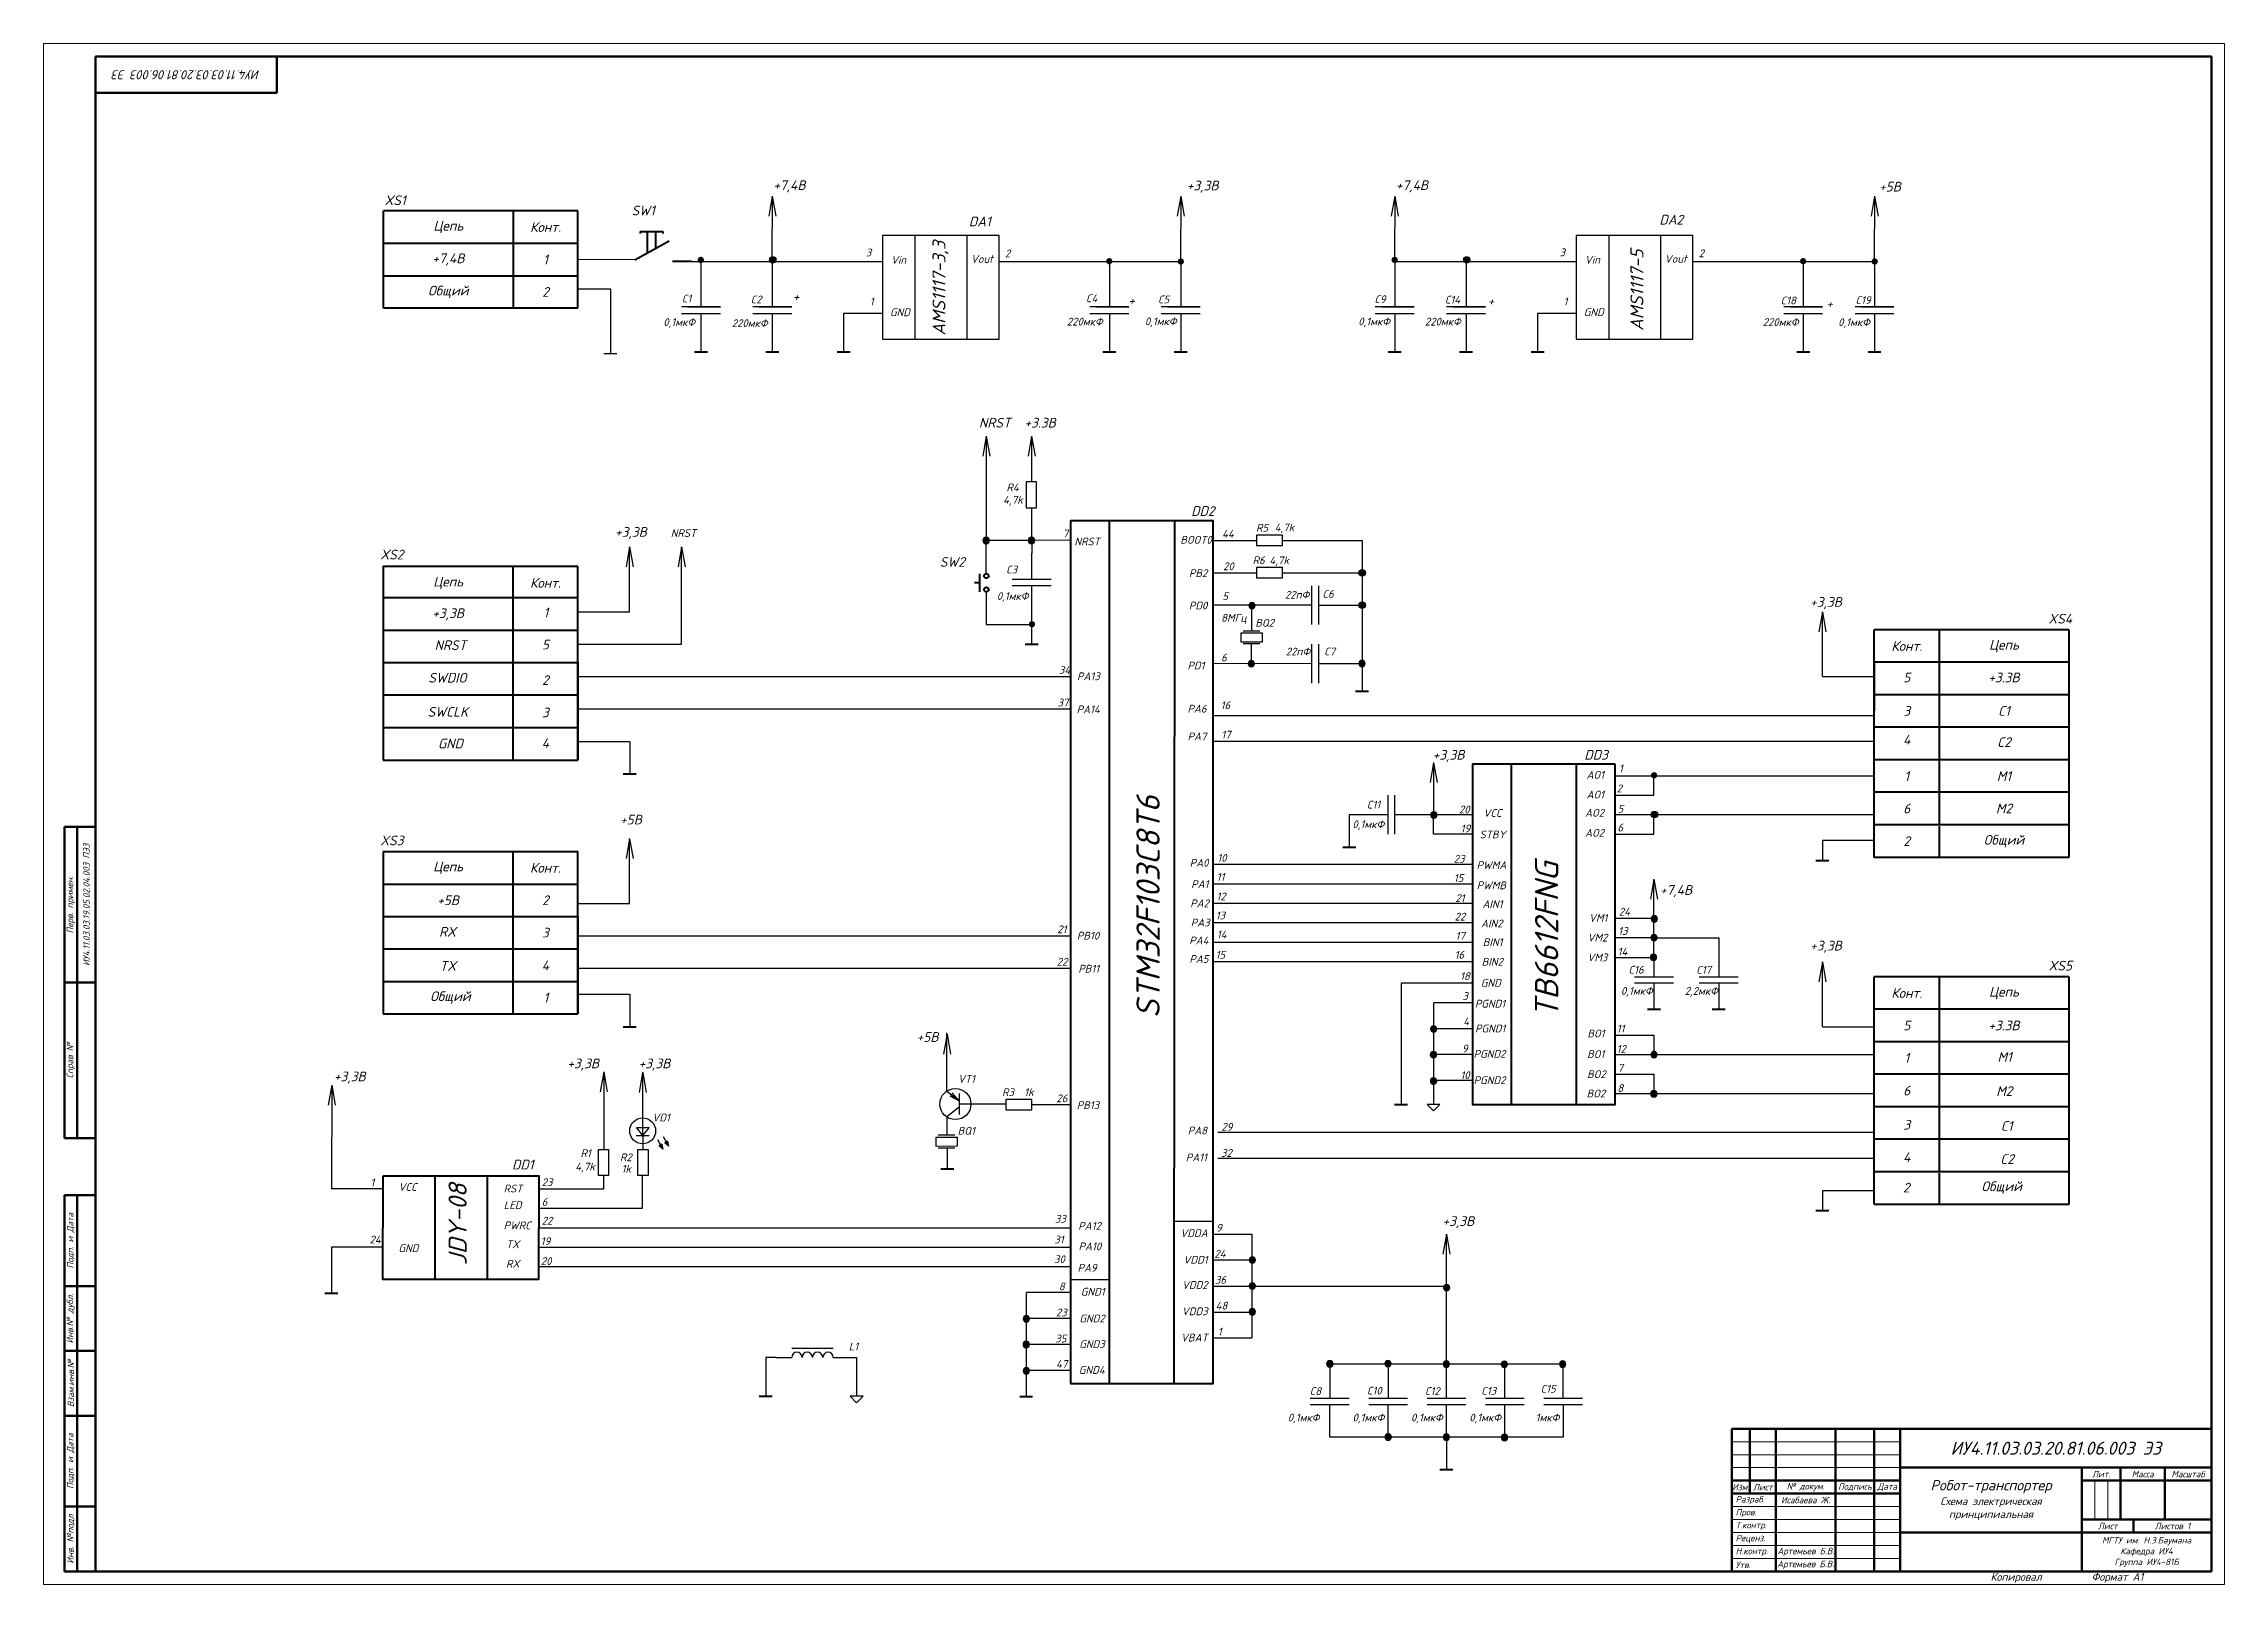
# Model space of a CAD drawing. Header units: millimetres. Extents: x 2470 to 6390, y 1560 to 2814.
# Drawn here: x 2909 to 3750, y 2220 to 2814 of the extents above; entities that cross this region are included whole.
import ezdxf

# ---------------------------------------------------------------- set-up
doc = ezdxf.new("R2010")
doc.units = ezdxf.units.MM
for name, color, linetype, lineweight in [('border', 7, 'Continuous', 70), ('Sheet', 7, 'Continuous', 30), ('Text', 7, 'Continuous', 18)]:
    doc.layers.add(name, color=color, linetype=linetype, lineweight=lineweight)
doc.styles.add('Main', font='isocpeur.ttf', dxfattribs={"oblique": 15, "height": 3})

msp = doc.modelspace()

# ---------------------------------------------------------------- texts
at = {"layer": 'border', "insert": (2964, 2802), "char_height": 3.5, "attachment_point": 5, "rotation": 180, "style": 'Main'}
msp.add_mtext_dynamic_manual_height_columns('ИУ4.11.03.03.20.81.06.003 Э3', width=116.93347, gutter_width=66.064, heights=[12.033], dxfattribs=at)
at = {"layer": 'border', "lineweight": 70, "char_height": 2.5, "attachment_point": 5, "rotation": 90, "style": 'Main'}
for s, width, heights, insert in [('\\pxqc;Перв. примен.', 30.37405, [0], (2919.5, 2482)), ('\\pxqc;Справ №', 17.85188, [0], (2919.5, 2422)), ('\\pxqc;Подп. и Дата', 27.71565, [0], (2919.5, 2352.5)), ('Инв.№ дубл.', 25.15279, [0], (2919.5, 2322.5)), ('\\pxqc,t4;Взам.инв.№', 27.09632, [0], (2919.5, 2297.5)), ('\\pxqc;Подп. и Дата', 27.71565, [0], (2919.5, 2267.5)), ('\\pxqc;Инв. №подл', 24.3376, [10.701], (2919.5, 2237.49))]:
    msp.add_mtext_dynamic_manual_height_columns(s, width=width, gutter_width=15, heights=heights, dxfattribs=dict(at, insert=insert))
at = {"layer": 'border', "char_height": 2.5, "attachment_point": 5, "style": 'Main'}
for s, insert, width in [('\\pxqc;Масса', (3718.5, 2262.5), 8.80675), ('\\pxqc;Масштаб', (3736, 2262.5), 12.13842), ('\\pxqc;№ докум.', (3588.5, 2257.5), 22.84084)]:
    msp.add_mtext(s, dxfattribs=dict(at, insert=insert, width=width))
at = {"layer": 'border', "style": 'Main'}
for s, width, gutter_width, insert, char_height, attachment_point in [('Изм.', 2.5, 12.5, (3563.5, 2257.5), 2.5, 5), ('\\pxqc;Лист', 5.19616, 12.5, (3572, 2257.5), 2.5, 5), ('\\pxqc;Подпись', 5, 12.5, (3607.5, 2257.5), 2.5, 5), ('Пров.', 7.5, 12.5, (3561.5, 2247.507), 2.5, 4), ('Реценз.', 2.5, 12.5, (3561.5, 2237.499), 2.5, 4), ('\\pxqc;Лист', 2.5, 12.5, (3705, 2242.5), 2.5, 5), ('\\pxqc;                  Копировал ', 70, 15, (3652.5, 2222.5), 3, 5), ('\\pxql;  Формат A1', 40.02094, 15, (3715, 2222.5), 3, 5)]:
    msp.add_mtext_dynamic_manual_height_columns(s, width=width, gutter_width=gutter_width, heights=[0], dxfattribs=dict(at, insert=insert, char_height=char_height, attachment_point=attachment_point))
at = {"layer": 'border', "char_height": 2.5, "style": 'Main'}
for s, insert, attachment_point in [('Разраб.', (3561.5, 2252.472), 4), ('\\pxqc;Дата', (3620, 2257.5), 5), ('Т.контр.', (3561.5, 2242.5), 4), ('\\pxqc;Листов 1 ', (3730, 2242.5), 5), ('Утв.', (3561.5, 2227.5), 4), ('Н.контр.', (3561.5, 2232.5), 4)]:
    msp.add_mtext(s, dxfattribs=dict(at, insert=insert, attachment_point=attachment_point))
at = {"layer": 'Sheet', "lineweight": 70, "insert": (2925.5, 2482), "char_height": 2.5, "attachment_point": 5, "rotation": 90, "style": 'Main'}
msp.add_mtext_dynamic_manual_height_columns('\\pxqc;ИУ4.11.03.03.19.05.02.04.003 ПЭ3', width=62.94084, gutter_width=15, heights=[0], dxfattribs=at)
at = {"layer": 'Text', "lineweight": 18, "style": 'Main', "oblique": 15}
msp.add_text('2', height=3, dxfattribs=at).set_placement((3515.623, 2525.376))
at = {"layer": 'Text', "lineweight": 80, "char_height": 3.75, "attachment_point": 5, "style": 'Main'}
for s, width, heights, insert in [('+7,4B', 15.69257, [0], (3196.646, 2758.999)), ('+3,3B', 15.69257, [0], (3355.989, 2758.848)), ('+7,4B', 15.69257, [4.5], (3436.713, 2759.003)), ('+5B', 15.69257, [0], (3621.057, 2758.852)), ('SW1', 15.69257, [0], (3140.231, 2749.655)), ('DA1', 15.69257, [0], (3270.048, 2745.416)), ('DA2', 15.69257, [0], (3536.696, 2746.124)), ('+', 15.69257, [0], (3199.146, 2716.499)), ('+', 15.69257, [0], (3328.519, 2714.994)), ('+', 15.69257, [0], (3467.12, 2714.77)), ('+', 15.69257, [0], (3597.691, 2713.744)), ('NRST', 15.69257, [0], (3275.812, 2667.85)), ('+3.3B', 15.69257, [0], (3293.312, 2667.85)), ('DD2', 15.69257, [0], (3356.064, 2633.81)), ('+3,3B', 15.69257, [0], (3135.515, 2625.313)), ('SW2', 15.69257, [0], (3259.431, 2614.166)), ('\\pxqc;Цепь', 11.71329, [0], (3065, 2606.081)), ('\\pxqc;Конт.', 12.5, [0], (3102.5, 2606.081)), ('+3,3B', 15.69257, [0], (3596.372, 2598.31)), ('+3,3B', 15.69257, [0], (3065, 2593.971)), ('1', 6.25, [0], (3102.687, 2594.685)), ('NRST', 15.69257, [0], (3065.881, 2582.11)), ('5', 12.5, [0], (3102.5, 2582.307)), ('\\pxqc;Конт.', 12.5, [0], (3627.5, 2581.739)), ('\\pxqc;Цепь', 11.71329, [0], (3665, 2581.739)), ('SWDIO', 15.69257, [0], (3064.739, 2569.53)), ('2', 12.5, [1.875], (3102.5, 2568.623)), ('\\pxqc;5', 12.5, [0], (3627.5, 2569.636)), ('+3.3B', 15.69257, [0], (3665, 2569.636)), ('SWCLK', 15.69257, [0], (3064.869, 2556.377)), ('\\pxqc;3', 6.25, [0], (3102.5, 2556.123)), ('\\pxqc;3', 6.25, [0], (3627.5, 2556.739)), ('\\pxqc;C1', 15.69257, [0], (3665, 2556.739)), ('GND', 15.69257, [0], (3065.881, 2544.164)), ('4', 12.5, [0], (3102.5, 2544.361)), ('+3,3B', 15.69257, [0], (3450.835, 2539.37)), ('DD3', 15.69257, [0], (3507.702, 2539.809)), ('\\pxqc;4', 6.25, [0], (3627.5, 2545.652)), ('C2', 11.71329, [0], (3665, 2544.704)), ('\\pxqc;1', 12.5, [0], (3627.5, 2531.613)), ('M1', 15.69257, [0], (3665, 2531.613)), ('+5B', 15.69257, [0], (3135.515, 2514.83)), ('\\pxqc;6', 6.25, [0], (3627.5, 2519.113)), ('M2', 15.69257, [0], (3665, 2519.113)), ('\\pxqc;2', 6.25, [0], (3627.498, 2506.524)), ('Общий', 15.69257, [0], (3664.998, 2506.524)), ('\\pxqc;Цепь', 11.71329, [0], (3065, 2496.25)), ('\\pxqc;Конт.', 12.5, [0], (3102.5, 2496.25)), ('+7,4B', 15.69257, [0], (3538.561, 2487.259)), ('+5B', 15.69257, [0], (3065, 2483.75)), ('2', 12.5, [1.875], (3102.5, 2483.75)), ('RX', 15.69257, [0], (3064.739, 2471.598)), ('\\pxqc;3', 6.25, [0], (3102.5, 2471.25)), ('+3,3B', 15.69257, [0], (3596.372, 2465.81)), ('TX', 15.69257, [0], (3064.869, 2458.444)), ('4', 12.5, [0], (3102.5, 2458.624)), ('Общий', 15.69257, [0], (3065.881, 2446.232)), ('1', 6.25, [0], (3102.687, 2446.232)), ('\\pxqc;Конт.', 12.5, [0], (3627.5, 2447.973)), ('\\pxqc;Цепь', 11.71329, [0], (3665, 2447.973)), ('+5B', 15.69257, [0], (3249.905, 2431.029)), ('\\pxqc;5', 12.5, [0], (3627.5, 2435.473)), ('+3.3B', 15.69257, [0], (3665, 2435.473)), ('+3,3B', 15.69257, [0], (3117.096, 2420.395)), ('+3,3B', 15.69257, [0], (3144.596, 2420.395)), ('\\pxqc;1', 6.25, [0], (3627.5, 2422.973)), ('M1', 15.69257, [0], (3665.261, 2423.32)), ('+3,3B', 15.69257, [0], (3027.096, 2415.395)), ('6', 12.5, [0], (3627.5, 2410.347)), ('M2', 15.69257, [0], (3665.131, 2410.167)), ('3', 12.5, [0], (3627.5, 2397.201)), ('\\pxqc;C1', 15.69257, [0], (3666.052, 2396.725)), ('DD1', 15.69257, [0], (3093.822, 2381.843)), ('4', 6.25, [0], (3627.5, 2384.701)), ('C2', 11.71329, [0], (3666.185, 2383.967)), ('\\pxqc;2', 6.25, [0], (3627.313, 2372.955)), ('Общий', 15.69257, [0], (3664.119, 2372.955)), ('+3,3B', 15.69257, [0], (3454.596, 2359.618))]:
    msp.add_mtext_dynamic_manual_height_columns(s, width=width, gutter_width=18.75, heights=heights, dxfattribs=dict(at, insert=insert))
at = {"layer": 'Text', "lineweight": 40, "insert": (3044.554, 2753.604), "char_height": 3.75, "attachment_point": 5, "style": 'Main'}
msp.add_mtext_dynamic_manual_height_columns('XS1', width=12.5, gutter_width=18.75, heights=[0], dxfattribs=at)
at = {"layer": 'Text', "lineweight": 70, "char_height": 3.75, "attachment_point": 5, "style": 'Main'}
for s, width, heights, insert in [('\\pxqc;Цепь', 28.125, [0], (3065.062, 2743.277)), ('\\pxqc;Конт.', 12.5, [0], (3102.56, 2743.276)), ('+7,4В', 4.05852, [0.606], (3065.062, 2730.777)), ('\\pxqc;1', 3.125, [0], (3102.56, 2730.776)), ('\\pxqc;Общий', 25, [0], (3065.062, 2718.277)), ('\\pxqc;2', 3.75, [0], (3102.56, 2718.276))]:
    msp.add_mtext_dynamic_manual_height_columns(s, width=width, gutter_width=18.75, heights=heights, dxfattribs=dict(at, insert=insert))
at = {"layer": 'Text', "lineweight": 18, "char_height": 3, "style": 'Main'}
for s, width, heights, insert, attachment_point in [('3', 7.22548, [0], (3226.089, 2734.975), 1), ('2', 3.12725, [0], (3279.707, 2734.601), 1), ('3', 7.22548, [0], (3493.657, 2735.03), 1), ('2', 3.12725, [0], (3547.275, 2734.656), 1), ('Vin', 9.93613, [0], (3235.791, 2732.112), 1), ('Vout', 9.93613, [0], (3266.594, 2732.488), 1), ('Vin', 9.93613, [0], (3503.358, 2732.167), 1), ('Vout', 9.93613, [0], (3534.161, 2732.543), 1), ('C1', 6.18553, [0], (3155.125, 2717.215), 1), ('C2', 6.18553, [0], (3181.66, 2716.869), 1), ('C4', 6.18553, [0], (3310.964, 2717.319), 1), ('C5', 6.18553, [0], (3338.732, 2716.894), 1), ('C9', 6.18553, [0], (3422.208, 2716.944), 1), ('C14', 6.18553, [0], (3449.373, 2716.782), 1), ('C18', 6.18553, [0], (3578.869, 2716.477), 1), ('C19', 6.18553, [0], (3607.732, 2716.615), 1), ('0,1мкФ', 5.18493, [0], (3147.992, 2708.146), 1), ('1', 6.02078, [0.111], (3227.588, 2716.081), 1), ('GND', 9.93613, [0], (3235.377, 2711.921), 1), ('220мкФ', 5.18493, [0], (3303.614, 2708.314), 1), ('0,1мкФ', 5.18493, [0], (3333.669, 2708.438), 1), ('0,1мкФ', 5.18493, [0], (3415.978, 2708.36), 1), ('220мкФ', 5.18493, [0], (3441.697, 2708.326), 1), ('1', 6.02078, [0.111], (3495.155, 2716.136), 1), ('GND', 9.93613, [0], (3502.944, 2711.977), 1), ('220мкФ', 5.18493, [0], (3571.978, 2708.143), 1), ('0,1мкФ', 5.18493, [0], (3601.057, 2708.101), 1), ('220мкФ', 5.18493, [0], (3174.375, 2707.719), 1), ('R4', 6.18553, [0], (3285.037, 2644.416), 3), ('4,7k', 5.18493, [0], (3286.603, 2639.605), 3), ('NRST', 9.93613, [0], (3160.63, 2626.811), 3), ('7', 5.72559, [0], (3304.129, 2626.667), 3), ('BOOT0', 9.93613, [3], (3359.482, 2624.211), 3), ('44', 6.41498, [0], (3367.979, 2626.5), 3), ('R5', 6.18553, [0], (3381.214, 2628.847), 3), ('4,7k', 5.18493, [0], (3391.291, 2628.982), 3), ('NRST', 9.93613, [0], (3316.302, 2623.565), 3), ('R6', 6.18553, [0], (3379.887, 2616.347), 3), ('4,7k', 5.18493, [0], (3389.278, 2616.299), 3), ('C3', 6.18553, [0], (3284.442, 2612.727), 3), ('PB2', 9.93613, [3], (3357.769, 2611.355), 3), ('20', 6.41498, [0], (3367.979, 2614), 3), ('0,1мкФ', 5.18493, [0], (3288.826, 2602.525), 3), ('PD0', 9.93613, [3], (3357.769, 2598.855), 3), ('5', 6.41498, [0], (3365.764, 2602.463), 3), ('22пФ', 5.18493, [0], (3397.108, 2603.045), 3), ('C6', 6.18553, [0], (3406.504, 2603.358), 3), ('8МГц', 6.18553, [0], (3372.91, 2594.136), 3), ('BQ2', 6.18553, [0], (3383.488, 2592.193), 3), ('34', 4.9804, [0], (3304.889, 2573.958), 3), ('PD1', 9.93613, [3], (3356.679, 2575.725), 3), ('6', 6.41498, [0], (3365.263, 2578.829), 3), ('22пФ', 5.18493, [0], (3397.401, 2581.11), 3), ('C7', 6.18553, [0], (3407.082, 2581.16), 3), ('PA13', 9.93613, [0], (3316.302, 2571.58), 3), ('37', 4.7413, [0], (3304.188, 2561.446), 3), ('PA14', 9.93613, [0], (3316.302, 2558.847), 3), ('PA6', 9.93613, [3], (3357.483, 2559.093), 3), ('16', 6.41498, [0], (3366.581, 2560.416), 3), ('PA7', 9.93613, [0], (3357.423, 2548.409), 3), ('17', 5.81724, [0], (3366.795, 2549.093), 3), ('AO1', 9.93613, [0], (3510.771, 2533.577), 3), ('1', 3.53722, [3], (3518.005, 2536.079), 3), ('AO1', 9.93613, [0], (3510.771, 2525.978), 3), ('C11', 6.18553, [0], (3424.444, 2522.101), 3), ('20', 5.17149, [0], (3458.91, 2520.234), 3), ('VCC', 9.93613, [0], (3471.239, 2518.885), 3), ('AO2', 9.93613, [0], (3510.771, 2518.974), 3), ('5', 3.56068, [1.383], (3518.196, 2520.508), 3), ('0,1мкФ', 5.18493, [0], (3425.993, 2514.542), 3), ('19', 5.61665, [0], (3459.154, 2512.903), 3), ('STBY', 9.93613, [0], (3472.786, 2510.594), 3), ('AO2', 9.93613, [1.154], (3510.771, 2511.25), 3), ('6', 2.61103, [0], (3518.138, 2513.3), 3), ('PA0', 9.93613, [3], (3358.214, 2499.687), 3), ('10', 6.41498, [0], (3365.181, 2501.572), 3), ('23', 2.06344, [0], (3456.97, 2501.227), 3), ('PWMA', 9.93613, [0], (3473.061, 2498.77), 3), ('PA1', 9.93613, [0], (3358.214, 2491.452), 3), ('11', 5.81724, [0], (3364.388, 2494.257), 3), ('15', 3.78299, [0], (3456.48, 2493.81), 3), ('PWMB', 9.93613, [0], (3472.951, 2491.006), 3), ('PA2', 9.93613, [0], (3358.396, 2484.059), 3), ('12', 6.41498, [0], (3364.841, 2486.701), 3), ('21', 4.12689, [0], (3456.973, 2486.048), 3), ('AIN1', 9.93613, [0], (3471.619, 2483.777), 3), ('21', 4.9804, [0], (3303.458, 2474.055), 3), ('PA3', 9.93613, [0], (3358.668, 2476.628), 3), ('13', 5.81724, [0], (3364.615, 2479.386), 3), ('22', 5.37336, [0], (3457.225, 2478.931), 3), ('AIN2', 9.93613, [0], (3471.619, 2476.287), 3), ('VM1', 9.93613, [0], (3512.051, 2478.406), 3), ('24', 6.33589, [0], (3520.804, 2480.844), 3), ('13', 3.26217, [0], (3519.832, 2473.401), 3), ('PB10', 9.93613, [0], (3316.064, 2471.584), 3), ('PA4', 9.93613, [0], (3358.214, 2469.746), 3), ('15', 5.72559, [0], (3364.647, 2464.235), 3), ('14', 4.9804, [0], (3365.171, 2472.066), 3), ('16', 5.21159, [0], (3456.821, 2464.21), 3), ('17', 5.69691, [0], (3457.063, 2471.489), 3), ('BIN1', 9.93613, [0], (3471.619, 2469.109), 3), ('VM2', 9.93613, [0], (3512.051, 2470.829), 3), ('14', 5.69901, [0], (3519.748, 2465.474), 3), ('22', 4.7413, [0], (3303.805, 2461.508), 3), ('PB11', 9.93613, [0], (3316.064, 2458.851), 3), ('PA5', 9.93613, [0], (3358.214, 2462.599), 3), ('BIN2', 9.93613, [0], (3471.736, 2461.538), 3), ('VM3', 9.93613, [0], (3512.051, 2463.213), 3), ('C16', 6.18553, [0], (3526.021, 2458.455), 3), ('C17', 6.18553, [0], (3552.074, 2458.423), 3), ('GND', 9.93613, [0], (3470.963, 2453.383), 3), ('0,1мкФ', 5.18493, [0], (3529.531, 2450.285), 3), ('2,2мкФ', 5.18493, [0], (3554.664, 2450.264), 3), ('PGND1', 9.93613, [0], (3472.64, 2445.368), 3), ('PGND1', 9.93613, [0], (3472.713, 2435.832), 3), ('BO1', 9.93613, [0], (3510.976, 2433.892), 3), ('11', 5.52986, [0], (3518.645, 2435.766), 3), ('PGND2', 9.93613, [0], (3472.713, 2426.016), 3), ('BO1', 9.93613, [0], (3510.894, 2425.938), 3), ('12', 6.02657, [0], (3519.16, 2427.934), 3), ('VT1', 6.18553, [0], (3268.153, 2416.371), 3), ('PGND2', 9.93613, [0], (3472.713, 2415.856), 3), ('BO2', 9.93613, [0], (3511.413, 2418.193), 3), ('7', 6.3104, [0], (3518.09, 2420.625), 3), ('R3', 6.18553, [0], (3283.191, 2411.242), 3), ('1k', 5.18493, [0], (3290.808, 2411.241), 3), ('26', 4.7413, [0], (3303.805, 2408.9), 3), ('PB13', 9.93613, [0], (3316.064, 2406.243), 3), ('BO2', 9.93613, [0], (3511.241, 2410.747), 3), ('8', 5.74273, [0], (3518.149, 2412.843), 3), ('VD1', 6.18553, [0], (3143.713, 2401.471), 1), ('29', 5.00299, [0], (3367.447, 2397.871), 3), ('BQ1', 6.18553, [0], (3268.153, 2396.371), 3), ('PA8', 9.93613, [0], (3357.661, 2396.462), 3), ('4,7k', 5.18493, [0], (3114.052, 2382.542), 1), ('R1', 6.18553, [0], (3116.049, 2387.713), 1), ('R2', 6.18553, [0], (3131.256, 2386.137), 1), ('1k', 5.18493, [0], (3131.857, 2381.716), 1), ('PA11', 9.93613, [0], (3357.638, 2386.11), 3), ('32', 6.25056, [0], (3367.221, 2387.808), 3), ('1', 2.5, [0], (3035.05, 2376.42), 1), ('VCC', 9.93613, [0], (3045.84, 2374.698), 1), ('RST', 9.93613, [0], (3086.415, 2374.101), 1), ('23', 2.5, [0], (3101.086, 2376.53), 1), ('6', 2.5, [0], (3101.086, 2368.92), 1), ('22', 2.5, [0], (3101.086, 2361.709), 1), ('33', 2.5, [0], (3303.196, 2362.428), 3), ('PA12', 3, [0], (3307.988, 2359.698), 1), ('VDDA', 9.93613, [0], (3357.901, 2356.873), 3), ('9', 6.41498, [0], (3363.374, 2358.999), 3), ('24', 2.5, [0], (3034.691, 2354.425), 1), ('GND', 9.93613, [0], (3045.838, 2351.132), 1), ('19', 2.5, [0], (3100.682, 2353.824), 1), ('30', 2.5, [0], (3302.814, 2346.829), 3), ('31', 2.5, [0], (3302.369, 2354.421), 3), ('PA10', 3, [0], (3308.129, 2351.81), 1), ('VDD1', 9.93613, [0], (3357.901, 2346.643), 3), ('24', 5.81724, [0], (3364.805, 2348.962), 3), ('20', 2.5, [0], (3100.744, 2346.139), 1), ('PA9', 2.5, [0], (3307.736, 2343.556), 1), ('36', 4.9804, [0], (3364.985, 2338.904), 3), ('8', 5.58104, [0], (3302.779, 2336.376), 3), ('GND1', 9.93613, [0], (3318.185, 2334.322), 3), ('VDD2', 9.93613, [0], (3357.901, 2336.906), 3), ('23', 4.95393, [0], (3303.548, 2326.339), 3), ('GND2', 9.93613, [0], (3318.185, 2324.007), 3), ('VDD3', 9.93613, [0], (3357.901, 2326.768), 3), ('48', 5.72559, [0], (3365.489, 2328.935), 3), ('L1', 6.18553, [0], (3223.153, 2313.231), 3), ('35', 4.32686, [0], (3303.408, 2316.247), 3), ('GND3', 9.93613, [0], (3318.185, 2314.111), 3), ('VBAT', 9.93613, [0], (3357.901, 2316.63), 3), ('1', 4.7413, [0], (3363.333, 2318.965), 3), ('47', 3.93591, [0], (3303.766, 2306.463), 3), ('GND4', 9.93613, [0], (3318.185, 2304.144), 3), ('C8', 6.18553, [0], (3401.661, 2296.021), 3), ('C10', 6.18553, [0], (3425.011, 2296.187), 3), ('C12', 6.18553, [0], (3447.38, 2296.021), 3), ('C13', 6.18553, [0], (3469.169, 2296.104), 3), ('C15', 6.18553, [0], (3492.13, 2296.907), 3), ('0,1мкФ', 5.18493, [0], (3401.045, 2285.82), 3), ('0,1мкФ', 5.18493, [0], (3426.045, 2285.82), 3), ('0,1мкФ', 5.18493, [0], (3448.545, 2285.82), 3), ('0,1мкФ', 5.18493, [0], (3471.045, 2285.82), 3), ('1мкФ', 5.18493, [0], (3493.545, 2285.82), 3)]:
    msp.add_mtext_dynamic_manual_height_columns(s, width=width, gutter_width=15, heights=heights, dxfattribs=dict(at, insert=insert, attachment_point=attachment_point))
at = {"layer": 'Text', "lineweight": 18, "width": 26.2381, "rotation": 90, "style": 'Main'}
for s, insert, char_height, attachment_point in [('AMS1117-3,3', (3251.795, 2701.455), 5, 1), ('AMS1117-5', (3520.96, 2703.246), 5, 1), ('STM32F103C8T6', (3339.427, 2438.33), 9, 7), ('TB6612FNG', (3493.121, 2438.33), 9, 7), ('JDY-08', (3065.153, 2343.071), 7, 1)]:
    msp.add_mtext(s, dxfattribs=dict(at, insert=insert, char_height=char_height, attachment_point=attachment_point))
at = {"layer": 'Text', "style": 'Main'}
for s, width, gutter_width, heights, insert, char_height, attachment_point in [('\\pxqc;XS2', 3.75, 18.75, [0], (3043.306, 2617.029), 3.75, 5), ('\\pxqc;XS4', 6.15367, 18.75, [0], (3686.694, 2592.297), 3.75, 5), ('\\pxqc;XS3', 3.75, 18.75, [0], (3043.306, 2506.808), 3.75, 5), ('18', 5.12332, 15, [0], (3459.013, 2455.989), 3, 3), ('\\pxqc;XS5', 3.75, 18.75, [0], (3686.694, 2458.531), 3.75, 5), ('3', 4.37156, 15, [0], (3458.269, 2448.305), 3, 3), ('4', 5.46246, 15, [0], (3458.693, 2438.532), 3, 3), ('9', 4.39356, 15, [0], (3458.201, 2428.068), 3, 3), ('10', 5.04413, 15, [0], (3458.928, 2417.785), 3, 3), ('{\\H1.66667x;ИУ4.11.03.03.20.81.06.003 Э3}', 120, 66.064, [15], (3685, 2272.5), 3, 5), ('\\pxqc;{\\H1.33333x;Робот-транспортер}\\PСхема электрическая \\Pпринципиальная ', 60, 66.064, [0], (3660, 2252.5), 3, 5), ('\\pxqc;МГТУ им. Н.Э.Баумана\\P\\pq*;Кафедра ИУ4\\P\\pqc;Группа ИУ4-81Б', 47.99945, 66.064, [14.024], (3720, 2232.5), 2.5, 5)]:
    msp.add_mtext_dynamic_manual_height_columns(s, width=width, gutter_width=gutter_width, heights=heights, dxfattribs=dict(at, insert=insert, char_height=char_height, attachment_point=attachment_point))
at = {"layer": 'Text', "lineweight": 18, "char_height": 3, "width": 9.93613, "attachment_point": 1, "style": 'Main'}
for s, insert in [('LED', (3086.418, 2367.681)), ('PWRC', (3086.418, 2359.902)), ('TX', (3087.314, 2352.605)), ('RX', (3087.314, 2345.105))]:
    msp.add_mtext(s, dxfattribs=dict(at, insert=insert))
at = {"layer": 'Text', "char_height": 2.5, "attachment_point": 5, "style": 'Main'}
for s, insert in [('\\pxqc;Лит.', (3702.5, 2262.5)), ('Исабаева Ж.', (3588.5, 2252.5)), ('Артемьев Б.В.', (3588.5, 2227.5)), ('Артемьев Б.В.', (3588.575, 2232.5))]:
    msp.add_mtext(s, dxfattribs=dict(at, insert=insert))

# ---------------------------------------------------------------- hatches: boundary and pattern name
at = {"layer": 'Sheet'}
h = msp.add_hatch(color=256, dxfattribs=at)
h.dxf.hatch_style = 1
edge = h.paths.add_edge_path()
edge.add_line((3162.442, 2730.626), (3161.225, 2730.626))
edge.add_ellipse((3162.442, 2730.626), major_axis=(1.217, 0), ratio=0.9999896, start_angle=180, end_angle=270)
edge.add_line((3162.442, 2729.409), (3162.442, 2730.626))
edge = h.paths.add_edge_path()
edge.add_ellipse((3162.442, 2730.626), major_axis=(1.217, 0), ratio=0.9999896, start_angle=270, end_angle=360)
edge.add_line((3163.659, 2730.626), (3162.442, 2730.626))
edge.add_line((3162.442, 2730.626), (3162.442, 2729.409))
edge = h.paths.add_edge_path()
edge.add_ellipse((3162.442, 2730.626), major_axis=(1.217, 0), ratio=0.9999896, start_angle=0, end_angle=180)
edge.add_line((3161.225, 2730.626), (3162.442, 2730.626))
edge.add_line((3162.442, 2730.626), (3163.659, 2730.626))
h = msp.add_hatch(color=256, dxfattribs=at)
h.dxf.hatch_style = 1
edge = h.paths.add_edge_path()
edge.add_line((3190.213, 2730.626), (3188.996, 2730.626))
edge.add_ellipse((3190.213, 2730.626), major_axis=(1.217, 0), ratio=0.9999896, start_angle=180, end_angle=270)
edge.add_line((3190.213, 2729.409), (3190.213, 2730.626))
edge = h.paths.add_edge_path()
edge.add_ellipse((3190.213, 2730.626), major_axis=(1.217, 0), ratio=0.9999896, start_angle=270, end_angle=360)
edge.add_line((3191.43, 2730.626), (3190.213, 2730.626))
edge.add_line((3190.213, 2730.626), (3190.213, 2729.409))
edge = h.paths.add_edge_path()
edge.add_ellipse((3190.213, 2730.626), major_axis=(1.217, 0), ratio=0.9999896, start_angle=0, end_angle=180)
edge.add_line((3188.996, 2730.626), (3190.213, 2730.626))
edge.add_line((3190.213, 2730.626), (3191.43, 2730.626))
h = msp.add_hatch(color=256, dxfattribs=at)
h.dxf.hatch_style = 1
edge = h.paths.add_edge_path()
edge.add_line((3190.213, 2730.626), (3188.996, 2730.626))
edge.add_ellipse((3190.213, 2730.626), major_axis=(1.217, 0), ratio=0.9999896, start_angle=180, end_angle=270)
edge.add_line((3190.213, 2729.409), (3190.213, 2730.626))
edge = h.paths.add_edge_path()
edge.add_ellipse((3190.213, 2730.626), major_axis=(1.217, 0), ratio=0.9999896, start_angle=270, end_angle=360)
edge.add_line((3191.43, 2730.626), (3190.213, 2730.626))
edge.add_line((3190.213, 2730.626), (3190.213, 2729.409))
edge = h.paths.add_edge_path()
edge.add_ellipse((3190.213, 2730.626), major_axis=(1.217, 0), ratio=0.9999896, start_angle=0, end_angle=180)
edge.add_line((3188.996, 2730.626), (3190.213, 2730.626))
edge.add_line((3190.213, 2730.626), (3191.43, 2730.626))
h = msp.add_hatch(color=256, dxfattribs=at)
h.dxf.hatch_style = 1
edge = h.paths.add_edge_path()
edge.add_line((3319.976, 2730.12), (3318.759, 2730.12))
edge.add_ellipse((3319.976, 2730.12), major_axis=(1.217, 0), ratio=0.9999896, start_angle=180, end_angle=270)
edge.add_line((3319.976, 2728.903), (3319.976, 2730.12))
edge = h.paths.add_edge_path()
edge.add_ellipse((3319.976, 2730.12), major_axis=(1.217, 0), ratio=0.9999896, start_angle=270, end_angle=360)
edge.add_line((3321.194, 2730.12), (3319.976, 2730.12))
edge.add_line((3319.976, 2730.12), (3319.976, 2728.903))
edge = h.paths.add_edge_path()
edge.add_ellipse((3319.976, 2730.12), major_axis=(1.217, 0), ratio=0.9999896, start_angle=0, end_angle=180)
edge.add_line((3318.759, 2730.12), (3319.976, 2730.12))
edge.add_line((3319.976, 2730.12), (3321.194, 2730.12))
h = msp.add_hatch(color=256, dxfattribs=at)
h.dxf.hatch_style = 1
edge = h.paths.add_edge_path()
edge.add_line((3347.574, 2730.004), (3346.356, 2730.004))
edge.add_ellipse((3347.574, 2730.004), major_axis=(1.217, 0), ratio=0.9999896, start_angle=180, end_angle=270)
edge.add_line((3347.574, 2728.787), (3347.574, 2730.004))
edge = h.paths.add_edge_path()
edge.add_ellipse((3347.574, 2730.004), major_axis=(1.217, 0), ratio=0.9999896, start_angle=270, end_angle=360)
edge.add_line((3348.791, 2730.004), (3347.574, 2730.004))
edge.add_line((3347.574, 2730.004), (3347.574, 2728.787))
edge = h.paths.add_edge_path()
edge.add_ellipse((3347.574, 2730.004), major_axis=(1.217, 0), ratio=0.9999896, start_angle=0, end_angle=180)
edge.add_line((3346.356, 2730.004), (3347.574, 2730.004))
edge.add_line((3347.574, 2730.004), (3348.791, 2730.004))
h = msp.add_hatch(color=256, dxfattribs=at)
h.dxf.hatch_style = 1
edge = h.paths.add_edge_path()
edge.add_line((3430.009, 2730.631), (3428.792, 2730.631))
edge.add_ellipse((3430.009, 2730.631), major_axis=(1.217, 0), ratio=0.9999896, start_angle=180, end_angle=270)
edge.add_line((3430.009, 2729.414), (3430.009, 2730.631))
edge = h.paths.add_edge_path()
edge.add_ellipse((3430.009, 2730.631), major_axis=(1.217, 0), ratio=0.9999896, start_angle=270, end_angle=360)
edge.add_line((3431.226, 2730.631), (3430.009, 2730.631))
edge.add_line((3430.009, 2730.631), (3430.009, 2729.414))
edge = h.paths.add_edge_path()
edge.add_ellipse((3430.009, 2730.631), major_axis=(1.217, 0), ratio=0.9999896, start_angle=0, end_angle=180)
edge.add_line((3428.792, 2730.631), (3430.009, 2730.631))
edge.add_line((3430.009, 2730.631), (3431.226, 2730.631))
h = msp.add_hatch(color=256, dxfattribs=at)
h.dxf.hatch_style = 1
edge = h.paths.add_edge_path()
edge.add_line((3457.78, 2730.631), (3456.563, 2730.631))
edge.add_ellipse((3457.78, 2730.631), major_axis=(1.217, 0), ratio=0.9999896, start_angle=180, end_angle=270)
edge.add_line((3457.78, 2729.414), (3457.78, 2730.631))
edge = h.paths.add_edge_path()
edge.add_ellipse((3457.78, 2730.631), major_axis=(1.217, 0), ratio=0.9999896, start_angle=270, end_angle=360)
edge.add_line((3458.998, 2730.631), (3457.78, 2730.631))
edge.add_line((3457.78, 2730.631), (3457.78, 2729.414))
edge = h.paths.add_edge_path()
edge.add_ellipse((3457.78, 2730.631), major_axis=(1.217, 0), ratio=0.9999896, start_angle=0, end_angle=180)
edge.add_line((3456.563, 2730.631), (3457.78, 2730.631))
edge.add_line((3457.78, 2730.631), (3458.998, 2730.631))
h = msp.add_hatch(color=256, dxfattribs=at)
h.dxf.hatch_style = 1
edge = h.paths.add_edge_path()
edge.add_line((3457.78, 2730.631), (3456.563, 2730.631))
edge.add_ellipse((3457.78, 2730.631), major_axis=(1.217, 0), ratio=0.9999896, start_angle=180, end_angle=270)
edge.add_line((3457.78, 2729.414), (3457.78, 2730.631))
edge = h.paths.add_edge_path()
edge.add_ellipse((3457.78, 2730.631), major_axis=(1.217, 0), ratio=0.9999896, start_angle=270, end_angle=360)
edge.add_line((3458.998, 2730.631), (3457.78, 2730.631))
edge.add_line((3457.78, 2730.631), (3457.78, 2729.414))
edge = h.paths.add_edge_path()
edge.add_ellipse((3457.78, 2730.631), major_axis=(1.217, 0), ratio=0.9999896, start_angle=0, end_angle=180)
edge.add_line((3456.563, 2730.631), (3457.78, 2730.631))
edge.add_line((3457.78, 2730.631), (3458.998, 2730.631))
h = msp.add_hatch(color=256, dxfattribs=at)
h.dxf.hatch_style = 1
edge = h.paths.add_edge_path()
edge.add_line((3587.544, 2730.124), (3586.327, 2730.124))
edge.add_ellipse((3587.544, 2730.124), major_axis=(1.217, 0), ratio=0.9999896, start_angle=180, end_angle=270)
edge.add_line((3587.544, 2728.907), (3587.544, 2730.124))
edge = h.paths.add_edge_path()
edge.add_ellipse((3587.544, 2730.124), major_axis=(1.217, 0), ratio=0.9999896, start_angle=270, end_angle=360)
edge.add_line((3588.761, 2730.124), (3587.544, 2730.124))
edge.add_line((3587.544, 2730.124), (3587.544, 2728.907))
edge = h.paths.add_edge_path()
edge.add_ellipse((3587.544, 2730.124), major_axis=(1.217, 0), ratio=0.9999896, start_angle=0, end_angle=180)
edge.add_line((3586.327, 2730.124), (3587.544, 2730.124))
edge.add_line((3587.544, 2730.124), (3588.761, 2730.124))
h = msp.add_hatch(color=256, dxfattribs=at)
h.dxf.hatch_style = 1
edge = h.paths.add_edge_path()
edge.add_line((3615.141, 2730.008), (3613.924, 2730.008))
edge.add_ellipse((3615.141, 2730.008), major_axis=(1.217, 0), ratio=0.9999896, start_angle=180, end_angle=270)
edge.add_line((3615.141, 2728.791), (3615.141, 2730.008))
edge = h.paths.add_edge_path()
edge.add_ellipse((3615.141, 2730.008), major_axis=(1.217, 0), ratio=0.9999896, start_angle=270, end_angle=360)
edge.add_line((3616.358, 2730.008), (3615.141, 2730.008))
edge.add_line((3615.141, 2730.008), (3615.141, 2728.791))
edge = h.paths.add_edge_path()
edge.add_ellipse((3615.141, 2730.008), major_axis=(1.217, 0), ratio=0.9999896, start_angle=0, end_angle=180)
edge.add_line((3613.924, 2730.008), (3615.141, 2730.008))
edge.add_line((3615.141, 2730.008), (3616.358, 2730.008))
h = msp.add_hatch(color=256, dxfattribs=at)
h.dxf.hatch_style = 1
edge = h.paths.add_edge_path()
edge.add_line((3272.482, 2622.456), (3273.699, 2622.456))
edge.add_ellipse((3272.482, 2622.456), major_axis=(-1.217, 0), ratio=0.9999896, start_angle=90, end_angle=180, ccw=False)
edge.add_line((3272.482, 2621.239), (3272.482, 2622.456))
edge = h.paths.add_edge_path()
edge.add_ellipse((3272.482, 2622.456), major_axis=(-1.217, 0), ratio=0.9999896, start_angle=0, end_angle=90, ccw=False)
edge.add_line((3271.265, 2622.456), (3272.482, 2622.456))
edge.add_line((3272.482, 2622.456), (3272.482, 2621.239))
edge = h.paths.add_edge_path()
edge.add_ellipse((3272.482, 2622.456), major_axis=(-1.217, 0), ratio=0.9999896, start_angle=180, end_angle=360, ccw=False)
edge.add_line((3273.699, 2622.456), (3272.482, 2622.456))
edge.add_line((3272.482, 2622.456), (3271.265, 2622.456))
h = msp.add_hatch(color=256, dxfattribs=at)
h.dxf.hatch_style = 1
edge = h.paths.add_edge_path()
edge.add_line((3272.482, 2622.456), (3273.699, 2622.456))
edge.add_ellipse((3272.482, 2622.456), major_axis=(-1.217, 0), ratio=0.9999896, start_angle=90, end_angle=180, ccw=False)
edge.add_line((3272.482, 2621.239), (3272.482, 2622.456))
edge = h.paths.add_edge_path()
edge.add_ellipse((3272.482, 2622.456), major_axis=(-1.217, 0), ratio=0.9999896, start_angle=0, end_angle=90, ccw=False)
edge.add_line((3271.265, 2622.456), (3272.482, 2622.456))
edge.add_line((3272.482, 2622.456), (3272.482, 2621.239))
edge = h.paths.add_edge_path()
edge.add_ellipse((3272.482, 2622.456), major_axis=(-1.217, 0), ratio=0.9999896, start_angle=180, end_angle=360, ccw=False)
edge.add_line((3273.699, 2622.456), (3272.482, 2622.456))
edge.add_line((3272.482, 2622.456), (3271.265, 2622.456))
h = msp.add_hatch(color=256, dxfattribs=at)
h.dxf.hatch_style = 1
edge = h.paths.add_edge_path()
edge.add_line((3289.982, 2622.456), (3291.199, 2622.456))
edge.add_ellipse((3289.982, 2622.456), major_axis=(-1.217, 0), ratio=0.9999896, start_angle=90, end_angle=180, ccw=False)
edge.add_line((3289.982, 2621.239), (3289.982, 2622.456))
edge = h.paths.add_edge_path()
edge.add_ellipse((3289.982, 2622.456), major_axis=(-1.217, 0), ratio=0.9999896, start_angle=0, end_angle=90, ccw=False)
edge.add_line((3288.765, 2622.456), (3289.982, 2622.456))
edge.add_line((3289.982, 2622.456), (3289.982, 2621.239))
edge = h.paths.add_edge_path()
edge.add_ellipse((3289.982, 2622.456), major_axis=(-1.217, 0), ratio=0.9999896, start_angle=180, end_angle=360, ccw=False)
edge.add_line((3291.199, 2622.456), (3289.982, 2622.456))
edge.add_line((3289.982, 2622.456), (3288.765, 2622.456))
h = msp.add_hatch(color=256, dxfattribs=at)
h.dxf.hatch_style = 1
edge = h.paths.add_edge_path()
edge.add_line((3289.982, 2622.456), (3291.199, 2622.456))
edge.add_ellipse((3289.982, 2622.456), major_axis=(-1.217, 0), ratio=0.9999896, start_angle=90, end_angle=180, ccw=False)
edge.add_line((3289.982, 2621.239), (3289.982, 2622.456))
edge = h.paths.add_edge_path()
edge.add_ellipse((3289.982, 2622.456), major_axis=(-1.217, 0), ratio=0.9999896, start_angle=0, end_angle=90, ccw=False)
edge.add_line((3288.765, 2622.456), (3289.982, 2622.456))
edge.add_line((3289.982, 2622.456), (3289.982, 2621.239))
edge = h.paths.add_edge_path()
edge.add_ellipse((3289.982, 2622.456), major_axis=(-1.217, 0), ratio=0.9999896, start_angle=180, end_angle=360, ccw=False)
edge.add_line((3291.199, 2622.456), (3289.982, 2622.456))
edge.add_line((3289.982, 2622.456), (3288.765, 2622.456))
h = msp.add_hatch(color=256, dxfattribs=at)
h.dxf.hatch_style = 1
edge = h.paths.add_edge_path()
edge.add_line((3417.5, 2610), (3416.283, 2610))
edge.add_ellipse((3417.5, 2610), major_axis=(1.217, 0), ratio=0.9999896, start_angle=180, end_angle=270)
edge.add_line((3417.5, 2608.783), (3417.5, 2610))
edge = h.paths.add_edge_path()
edge.add_ellipse((3417.5, 2610), major_axis=(1.217, 0), ratio=0.9999896, start_angle=270, end_angle=360)
edge.add_line((3418.717, 2610), (3417.5, 2610))
edge.add_line((3417.5, 2610), (3417.5, 2608.783))
edge = h.paths.add_edge_path()
edge.add_ellipse((3417.5, 2610), major_axis=(1.217, 0), ratio=0.9999896, start_angle=0, end_angle=180)
edge.add_line((3416.283, 2610), (3417.5, 2610))
edge.add_line((3417.5, 2610), (3418.717, 2610))
h = msp.add_hatch(color=256, dxfattribs=at)
h.dxf.hatch_style = 1
edge = h.paths.add_edge_path()
edge.add_line((3417.5, 2610), (3416.283, 2610))
edge.add_ellipse((3417.5, 2610), major_axis=(1.217, 0), ratio=0.9999896, start_angle=180, end_angle=270)
edge.add_line((3417.5, 2608.783), (3417.5, 2610))
edge = h.paths.add_edge_path()
edge.add_ellipse((3417.5, 2610), major_axis=(1.217, 0), ratio=0.9999896, start_angle=270, end_angle=360)
edge.add_line((3418.717, 2610), (3417.5, 2610))
edge.add_line((3417.5, 2610), (3417.5, 2608.783))
edge = h.paths.add_edge_path()
edge.add_ellipse((3417.5, 2610), major_axis=(1.217, 0), ratio=0.9999896, start_angle=0, end_angle=180)
edge.add_line((3416.283, 2610), (3417.5, 2610))
edge.add_line((3417.5, 2610), (3418.717, 2610))
h = msp.add_hatch(color=256, dxfattribs=at)
h.dxf.hatch_style = 1
edge = h.paths.add_edge_path()
edge.add_line((3417.5, 2597.5), (3416.283, 2597.5))
edge.add_ellipse((3417.5, 2597.5), major_axis=(1.217, 0), ratio=0.9999896, start_angle=180, end_angle=270)
edge.add_line((3417.5, 2596.283), (3417.5, 2597.5))
edge = h.paths.add_edge_path()
edge.add_ellipse((3417.5, 2597.5), major_axis=(1.217, 0), ratio=0.9999896, start_angle=270, end_angle=360)
edge.add_line((3418.717, 2597.5), (3417.5, 2597.5))
edge.add_line((3417.5, 2597.5), (3417.5, 2596.283))
edge = h.paths.add_edge_path()
edge.add_ellipse((3417.5, 2597.5), major_axis=(1.217, 0), ratio=0.9999896, start_angle=0, end_angle=180)
edge.add_line((3416.283, 2597.5), (3417.5, 2597.5))
edge.add_line((3417.5, 2597.5), (3418.717, 2597.5))
h = msp.add_hatch(color=256, dxfattribs=at)
h.dxf.hatch_style = 1
edge = h.paths.add_edge_path()
edge.add_line((3417.5, 2597.5), (3416.283, 2597.5))
edge.add_ellipse((3417.5, 2597.5), major_axis=(1.217, 0), ratio=0.9999896, start_angle=180, end_angle=270)
edge.add_line((3417.5, 2596.283), (3417.5, 2597.5))
edge = h.paths.add_edge_path()
edge.add_ellipse((3417.5, 2597.5), major_axis=(1.217, 0), ratio=0.9999896, start_angle=270, end_angle=360)
edge.add_line((3418.717, 2597.5), (3417.5, 2597.5))
edge.add_line((3417.5, 2597.5), (3417.5, 2596.283))
edge = h.paths.add_edge_path()
edge.add_ellipse((3417.5, 2597.5), major_axis=(1.217, 0), ratio=0.9999896, start_angle=0, end_angle=180)
edge.add_line((3416.283, 2597.5), (3417.5, 2597.5))
edge.add_line((3417.5, 2597.5), (3418.717, 2597.5))
h = msp.add_hatch(color=256, dxfattribs=at)
h.dxf.hatch_style = 1
edge = h.paths.add_edge_path()
edge.add_line((3290.141, 2590.165), (3291.358, 2590.165))
edge.add_ellipse((3290.141, 2590.165), major_axis=(-1.217, 0), ratio=0.9999896, start_angle=90, end_angle=180, ccw=False)
edge.add_line((3290.141, 2588.948), (3290.141, 2590.165))
edge = h.paths.add_edge_path()
edge.add_ellipse((3290.141, 2590.165), major_axis=(-1.217, 0), ratio=0.9999896, start_angle=0, end_angle=90, ccw=False)
edge.add_line((3288.924, 2590.165), (3290.141, 2590.165))
edge.add_line((3290.141, 2590.165), (3290.141, 2588.948))
edge = h.paths.add_edge_path()
edge.add_ellipse((3290.141, 2590.165), major_axis=(-1.217, 0), ratio=0.9999896, start_angle=180, end_angle=360, ccw=False)
edge.add_line((3291.358, 2590.165), (3290.141, 2590.165))
edge.add_line((3290.141, 2590.165), (3288.924, 2590.165))
h = msp.add_hatch(color=256, dxfattribs=at)
h.dxf.hatch_style = 1
edge = h.paths.add_edge_path()
edge.add_line((3374.975, 2597.345), (3376.192, 2597.345))
edge.add_ellipse((3374.975, 2597.345), major_axis=(-1.217, 0), ratio=0.9999896, start_angle=90, end_angle=180, ccw=False)
edge.add_line((3374.975, 2596.128), (3374.975, 2597.345))
edge = h.paths.add_edge_path()
edge.add_ellipse((3374.975, 2597.345), major_axis=(-1.217, 0), ratio=0.9999896, start_angle=0, end_angle=90, ccw=False)
edge.add_line((3373.757, 2597.345), (3374.975, 2597.345))
edge.add_line((3374.975, 2597.345), (3374.975, 2596.128))
edge = h.paths.add_edge_path()
edge.add_ellipse((3374.975, 2597.345), major_axis=(-1.217, 0), ratio=0.9999896, start_angle=180, end_angle=360, ccw=False)
edge.add_line((3376.192, 2597.345), (3374.975, 2597.345))
edge.add_line((3374.975, 2597.345), (3373.757, 2597.345))
h = msp.add_hatch(color=256, dxfattribs=at)
h.dxf.hatch_style = 1
edge = h.paths.add_edge_path()
edge.add_line((3374.975, 2597.345), (3376.192, 2597.345))
edge.add_ellipse((3374.975, 2597.345), major_axis=(-1.217, 0), ratio=0.9999896, start_angle=90, end_angle=180, ccw=False)
edge.add_line((3374.975, 2596.128), (3374.975, 2597.345))
edge = h.paths.add_edge_path()
edge.add_ellipse((3374.975, 2597.345), major_axis=(-1.217, 0), ratio=0.9999896, start_angle=0, end_angle=90, ccw=False)
edge.add_line((3373.757, 2597.345), (3374.975, 2597.345))
edge.add_line((3374.975, 2597.345), (3374.975, 2596.128))
edge = h.paths.add_edge_path()
edge.add_ellipse((3374.975, 2597.345), major_axis=(-1.217, 0), ratio=0.9999896, start_angle=180, end_angle=360, ccw=False)
edge.add_line((3376.192, 2597.345), (3374.975, 2597.345))
edge.add_line((3374.975, 2597.345), (3373.757, 2597.345))
h = msp.add_hatch(color=256, dxfattribs=at)
h.dxf.hatch_style = 1
edge = h.paths.add_edge_path()
edge.add_line((3374.781, 2574.952), (3375.998, 2574.952))
edge.add_ellipse((3374.781, 2574.952), major_axis=(-1.217, 0), ratio=0.9999896, start_angle=90, end_angle=180, ccw=False)
edge.add_line((3374.781, 2573.735), (3374.781, 2574.952))
edge = h.paths.add_edge_path()
edge.add_ellipse((3374.781, 2574.952), major_axis=(-1.217, 0), ratio=0.9999896, start_angle=0, end_angle=90, ccw=False)
edge.add_line((3373.564, 2574.952), (3374.781, 2574.952))
edge.add_line((3374.781, 2574.952), (3374.781, 2573.735))
edge = h.paths.add_edge_path()
edge.add_ellipse((3374.781, 2574.952), major_axis=(-1.217, 0), ratio=0.9999896, start_angle=180, end_angle=360, ccw=False)
edge.add_line((3375.998, 2574.952), (3374.781, 2574.952))
edge.add_line((3374.781, 2574.952), (3373.564, 2574.952))
h = msp.add_hatch(color=256, dxfattribs=at)
h.dxf.hatch_style = 1
edge = h.paths.add_edge_path()
edge.add_line((3374.781, 2574.952), (3375.998, 2574.952))
edge.add_ellipse((3374.781, 2574.952), major_axis=(-1.217, 0), ratio=0.9999896, start_angle=90, end_angle=180, ccw=False)
edge.add_line((3374.781, 2573.735), (3374.781, 2574.952))
edge = h.paths.add_edge_path()
edge.add_ellipse((3374.781, 2574.952), major_axis=(-1.217, 0), ratio=0.9999896, start_angle=0, end_angle=90, ccw=False)
edge.add_line((3373.564, 2574.952), (3374.781, 2574.952))
edge.add_line((3374.781, 2574.952), (3374.781, 2573.735))
edge = h.paths.add_edge_path()
edge.add_ellipse((3374.781, 2574.952), major_axis=(-1.217, 0), ratio=0.9999896, start_angle=180, end_angle=360, ccw=False)
edge.add_line((3375.998, 2574.952), (3374.781, 2574.952))
edge.add_line((3374.781, 2574.952), (3373.564, 2574.952))
h = msp.add_hatch(color=256, dxfattribs=at)
h.dxf.hatch_style = 1
edge = h.paths.add_edge_path()
edge.add_line((3417.43, 2575), (3418.648, 2575))
edge.add_ellipse((3417.43, 2575), major_axis=(-1.217, 0), ratio=0.9999896, start_angle=90, end_angle=180, ccw=False)
edge.add_line((3417.43, 2573.783), (3417.43, 2575))
edge = h.paths.add_edge_path()
edge.add_ellipse((3417.43, 2575), major_axis=(-1.217, 0), ratio=0.9999896, start_angle=0, end_angle=90, ccw=False)
edge.add_line((3416.213, 2575), (3417.43, 2575))
edge.add_line((3417.43, 2575), (3417.43, 2573.783))
edge = h.paths.add_edge_path()
edge.add_ellipse((3417.43, 2575), major_axis=(-1.217, 0), ratio=0.9999896, start_angle=180, end_angle=360, ccw=False)
edge.add_line((3418.648, 2575), (3417.43, 2575))
edge.add_line((3417.43, 2575), (3416.213, 2575))
h = msp.add_hatch(color=256, dxfattribs=at)
h.dxf.hatch_style = 1
edge = h.paths.add_edge_path()
edge.add_line((3417.43, 2575), (3418.648, 2575))
edge.add_ellipse((3417.43, 2575), major_axis=(-1.217, 0), ratio=0.9999896, start_angle=90, end_angle=180, ccw=False)
edge.add_line((3417.43, 2573.783), (3417.43, 2575))
edge = h.paths.add_edge_path()
edge.add_ellipse((3417.43, 2575), major_axis=(-1.217, 0), ratio=0.9999896, start_angle=0, end_angle=90, ccw=False)
edge.add_line((3416.213, 2575), (3417.43, 2575))
edge.add_line((3417.43, 2575), (3417.43, 2573.783))
edge = h.paths.add_edge_path()
edge.add_ellipse((3417.43, 2575), major_axis=(-1.217, 0), ratio=0.9999896, start_angle=180, end_angle=360, ccw=False)
edge.add_line((3418.648, 2575), (3417.43, 2575))
edge.add_line((3417.43, 2575), (3416.213, 2575))
h = msp.add_hatch(color=256, dxfattribs=at)
h.dxf.hatch_style = 1
edge = h.paths.add_edge_path()
edge.add_line((3530.07, 2531.927), (3528.853, 2531.927))
edge.add_ellipse((3530.07, 2531.927), major_axis=(1.217, 0), ratio=0.9999896, start_angle=180, end_angle=270)
edge.add_line((3530.07, 2530.71), (3530.07, 2531.927))
edge = h.paths.add_edge_path()
edge.add_ellipse((3530.07, 2531.927), major_axis=(1.217, 0), ratio=0.9999896, start_angle=270, end_angle=360)
edge.add_line((3531.287, 2531.927), (3530.07, 2531.927))
edge.add_line((3530.07, 2531.927), (3530.07, 2530.71))
edge = h.paths.add_edge_path()
edge.add_ellipse((3530.07, 2531.927), major_axis=(1.217, 0), ratio=0.9999896, start_angle=0, end_angle=180)
edge.add_line((3528.853, 2531.927), (3530.07, 2531.927))
edge.add_line((3530.07, 2531.927), (3531.287, 2531.927))
h = msp.add_hatch(color=256, dxfattribs=at)
h.dxf.hatch_style = 1
edge = h.paths.add_edge_path()
edge.add_line((3445.125, 2516.585), (3446.342, 2516.585))
edge.add_ellipse((3445.125, 2516.585), major_axis=(-1.217, 0), ratio=0.9999896, start_angle=90, end_angle=180, ccw=False)
edge.add_line((3445.125, 2515.368), (3445.125, 2516.585))
edge = h.paths.add_edge_path()
edge.add_ellipse((3445.125, 2516.585), major_axis=(-1.217, 0), ratio=0.9999896, start_angle=0, end_angle=90, ccw=False)
edge.add_line((3443.908, 2516.585), (3445.125, 2516.585))
edge.add_line((3445.125, 2516.585), (3445.125, 2515.368))
edge = h.paths.add_edge_path()
edge.add_ellipse((3445.125, 2516.585), major_axis=(-1.217, 0), ratio=0.9999896, start_angle=180, end_angle=360, ccw=False)
edge.add_line((3446.342, 2516.585), (3445.125, 2516.585))
edge.add_line((3445.125, 2516.585), (3443.908, 2516.585))
h = msp.add_hatch(color=256, dxfattribs=at)
h.dxf.hatch_style = 1
edge = h.paths.add_edge_path()
edge.add_line((3445.125, 2516.585), (3446.342, 2516.585))
edge.add_ellipse((3445.125, 2516.585), major_axis=(-1.217, 0), ratio=0.9999896, start_angle=90, end_angle=180, ccw=False)
edge.add_line((3445.125, 2515.368), (3445.125, 2516.585))
edge = h.paths.add_edge_path()
edge.add_ellipse((3445.125, 2516.585), major_axis=(-1.217, 0), ratio=0.9999896, start_angle=0, end_angle=90, ccw=False)
edge.add_line((3443.908, 2516.585), (3445.125, 2516.585))
edge.add_line((3445.125, 2516.585), (3445.125, 2515.368))
edge = h.paths.add_edge_path()
edge.add_ellipse((3445.125, 2516.585), major_axis=(-1.217, 0), ratio=0.9999896, start_angle=180, end_angle=360, ccw=False)
edge.add_line((3446.342, 2516.585), (3445.125, 2516.585))
edge.add_line((3445.125, 2516.585), (3443.908, 2516.585))
h = msp.add_hatch(color=256, dxfattribs=at)
h.dxf.hatch_style = 1
edge = h.paths.add_edge_path()
edge.add_line((3530.244, 2516.787), (3529.027, 2516.787))
edge.add_ellipse((3530.244, 2516.787), major_axis=(1.217, 0), ratio=0.9999896, start_angle=180, end_angle=270)
edge.add_line((3530.244, 2515.57), (3530.244, 2516.787))
edge = h.paths.add_edge_path()
edge.add_ellipse((3530.244, 2516.787), major_axis=(1.217, 0), ratio=0.9999896, start_angle=270, end_angle=360)
edge.add_line((3531.461, 2516.787), (3530.244, 2516.787))
edge.add_line((3530.244, 2516.787), (3530.244, 2515.57))
edge = h.paths.add_edge_path()
edge.add_ellipse((3530.244, 2516.787), major_axis=(1.217, 0), ratio=0.9999896, start_angle=0, end_angle=180)
edge.add_line((3529.027, 2516.787), (3530.244, 2516.787))
edge.add_line((3530.244, 2516.787), (3531.461, 2516.787))
h = msp.add_hatch(color=256, dxfattribs=at)
h.dxf.hatch_style = 1
edge = h.paths.add_edge_path()
edge.add_line((3530.17, 2476.568), (3531.387, 2476.568))
edge.add_ellipse((3530.17, 2476.568), major_axis=(-1.217, 0), ratio=0.9999896, start_angle=90, end_angle=180, ccw=False)
edge.add_line((3530.17, 2475.351), (3530.17, 2476.568))
edge = h.paths.add_edge_path()
edge.add_ellipse((3530.17, 2476.568), major_axis=(-1.217, 0), ratio=0.9999896, start_angle=0, end_angle=90, ccw=False)
edge.add_line((3528.953, 2476.568), (3530.17, 2476.568))
edge.add_line((3530.17, 2476.568), (3530.17, 2475.351))
edge = h.paths.add_edge_path()
edge.add_ellipse((3530.17, 2476.568), major_axis=(-1.217, 0), ratio=0.9999896, start_angle=180, end_angle=360, ccw=False)
edge.add_line((3531.387, 2476.568), (3530.17, 2476.568))
edge.add_line((3530.17, 2476.568), (3528.953, 2476.568))
h = msp.add_hatch(color=256, dxfattribs=at)
h.dxf.hatch_style = 1
edge = h.paths.add_edge_path()
edge.add_line((3530.17, 2476.568), (3531.387, 2476.568))
edge.add_ellipse((3530.17, 2476.568), major_axis=(-1.217, 0), ratio=0.9999896, start_angle=90, end_angle=180, ccw=False)
edge.add_line((3530.17, 2475.351), (3530.17, 2476.568))
edge = h.paths.add_edge_path()
edge.add_ellipse((3530.17, 2476.568), major_axis=(-1.217, 0), ratio=0.9999896, start_angle=0, end_angle=90, ccw=False)
edge.add_line((3528.953, 2476.568), (3530.17, 2476.568))
edge.add_line((3530.17, 2476.568), (3530.17, 2475.351))
edge = h.paths.add_edge_path()
edge.add_ellipse((3530.17, 2476.568), major_axis=(-1.217, 0), ratio=0.9999896, start_angle=180, end_angle=360, ccw=False)
edge.add_line((3531.387, 2476.568), (3530.17, 2476.568))
edge.add_line((3530.17, 2476.568), (3528.953, 2476.568))
h = msp.add_hatch(color=256, dxfattribs=at)
h.dxf.hatch_style = 1
edge = h.paths.add_edge_path()
edge.add_line((3530.005, 2469.328), (3531.222, 2469.328))
edge.add_ellipse((3530.005, 2469.328), major_axis=(-1.217, 0), ratio=0.9999896, start_angle=90, end_angle=180, ccw=False)
edge.add_line((3530.005, 2468.111), (3530.005, 2469.328))
edge = h.paths.add_edge_path()
edge.add_ellipse((3530.005, 2469.328), major_axis=(-1.217, 0), ratio=0.9999896, start_angle=0, end_angle=90, ccw=False)
edge.add_line((3528.787, 2469.328), (3530.005, 2469.328))
edge.add_line((3530.005, 2469.328), (3530.005, 2468.111))
edge = h.paths.add_edge_path()
edge.add_ellipse((3530.005, 2469.328), major_axis=(-1.217, 0), ratio=0.9999896, start_angle=180, end_angle=360, ccw=False)
edge.add_line((3531.222, 2469.328), (3530.005, 2469.328))
edge.add_line((3530.005, 2469.328), (3528.787, 2469.328))
h = msp.add_hatch(color=256, dxfattribs=at)
h.dxf.hatch_style = 1
edge = h.paths.add_edge_path()
edge.add_line((3530.005, 2469.328), (3531.222, 2469.328))
edge.add_ellipse((3530.005, 2469.328), major_axis=(-1.217, 0), ratio=0.9999896, start_angle=90, end_angle=180, ccw=False)
edge.add_line((3530.005, 2468.111), (3530.005, 2469.328))
edge = h.paths.add_edge_path()
edge.add_ellipse((3530.005, 2469.328), major_axis=(-1.217, 0), ratio=0.9999896, start_angle=0, end_angle=90, ccw=False)
edge.add_line((3528.787, 2469.328), (3530.005, 2469.328))
edge.add_line((3530.005, 2469.328), (3530.005, 2468.111))
edge = h.paths.add_edge_path()
edge.add_ellipse((3530.005, 2469.328), major_axis=(-1.217, 0), ratio=0.9999896, start_angle=180, end_angle=360, ccw=False)
edge.add_line((3531.222, 2469.328), (3530.005, 2469.328))
edge.add_line((3530.005, 2469.328), (3528.787, 2469.328))
h = msp.add_hatch(color=256, dxfattribs=at)
h.dxf.hatch_style = 1
edge = h.paths.add_edge_path()
edge.add_line((3529.839, 2461.758), (3531.056, 2461.758))
edge.add_ellipse((3529.839, 2461.758), major_axis=(-1.217, 0), ratio=0.9999896, start_angle=90, end_angle=180, ccw=False)
edge.add_line((3529.839, 2460.541), (3529.839, 2461.758))
edge = h.paths.add_edge_path()
edge.add_ellipse((3529.839, 2461.758), major_axis=(-1.217, 0), ratio=0.9999896, start_angle=0, end_angle=90, ccw=False)
edge.add_line((3528.622, 2461.758), (3529.839, 2461.758))
edge.add_line((3529.839, 2461.758), (3529.839, 2460.541))
edge = h.paths.add_edge_path()
edge.add_ellipse((3529.839, 2461.758), major_axis=(-1.217, 0), ratio=0.9999896, start_angle=180, end_angle=360, ccw=False)
edge.add_line((3531.056, 2461.758), (3529.839, 2461.758))
edge.add_line((3529.839, 2461.758), (3528.622, 2461.758))
h = msp.add_hatch(color=256, dxfattribs=at)
h.dxf.hatch_style = 1
edge = h.paths.add_edge_path()
edge.add_line((3529.839, 2461.758), (3531.056, 2461.758))
edge.add_ellipse((3529.839, 2461.758), major_axis=(-1.217, 0), ratio=0.9999896, start_angle=90, end_angle=180, ccw=False)
edge.add_line((3529.839, 2460.541), (3529.839, 2461.758))
edge = h.paths.add_edge_path()
edge.add_ellipse((3529.839, 2461.758), major_axis=(-1.217, 0), ratio=0.9999896, start_angle=0, end_angle=90, ccw=False)
edge.add_line((3528.622, 2461.758), (3529.839, 2461.758))
edge.add_line((3529.839, 2461.758), (3529.839, 2460.541))
edge = h.paths.add_edge_path()
edge.add_ellipse((3529.839, 2461.758), major_axis=(-1.217, 0), ratio=0.9999896, start_angle=180, end_angle=360, ccw=False)
edge.add_line((3531.056, 2461.758), (3529.839, 2461.758))
edge.add_line((3529.839, 2461.758), (3528.622, 2461.758))
h = msp.add_hatch(color=256, dxfattribs=at)
h.dxf.hatch_style = 1
edge = h.paths.add_edge_path()
edge.add_line((3445.041, 2434.12), (3446.258, 2434.12))
edge.add_ellipse((3445.041, 2434.12), major_axis=(-1.217, 0), ratio=0.9999896, start_angle=90, end_angle=180, ccw=False)
edge.add_line((3445.041, 2432.902), (3445.041, 2434.12))
edge = h.paths.add_edge_path()
edge.add_ellipse((3445.041, 2434.12), major_axis=(-1.217, 0), ratio=0.9999896, start_angle=0, end_angle=90, ccw=False)
edge.add_line((3443.824, 2434.12), (3445.041, 2434.12))
edge.add_line((3445.041, 2434.12), (3445.041, 2432.902))
edge = h.paths.add_edge_path()
edge.add_ellipse((3445.041, 2434.12), major_axis=(-1.217, 0), ratio=0.9999896, start_angle=180, end_angle=360, ccw=False)
edge.add_line((3446.258, 2434.12), (3445.041, 2434.12))
edge.add_line((3445.041, 2434.12), (3443.824, 2434.12))
h = msp.add_hatch(color=256, dxfattribs=at)
h.dxf.hatch_style = 1
edge = h.paths.add_edge_path()
edge.add_line((3445.041, 2434.12), (3446.258, 2434.12))
edge.add_ellipse((3445.041, 2434.12), major_axis=(-1.217, 0), ratio=0.9999896, start_angle=90, end_angle=180, ccw=False)
edge.add_line((3445.041, 2432.902), (3445.041, 2434.12))
edge = h.paths.add_edge_path()
edge.add_ellipse((3445.041, 2434.12), major_axis=(-1.217, 0), ratio=0.9999896, start_angle=0, end_angle=90, ccw=False)
edge.add_line((3443.824, 2434.12), (3445.041, 2434.12))
edge.add_line((3445.041, 2434.12), (3445.041, 2432.902))
edge = h.paths.add_edge_path()
edge.add_ellipse((3445.041, 2434.12), major_axis=(-1.217, 0), ratio=0.9999896, start_angle=180, end_angle=360, ccw=False)
edge.add_line((3446.258, 2434.12), (3445.041, 2434.12))
edge.add_line((3445.041, 2434.12), (3443.824, 2434.12))
h = msp.add_hatch(color=256, dxfattribs=at)
h.dxf.hatch_style = 1
edge = h.paths.add_edge_path()
edge.add_line((3444.982, 2424.206), (3446.199, 2424.206))
edge.add_ellipse((3444.982, 2424.206), major_axis=(-1.217, 0), ratio=0.9999896, start_angle=90, end_angle=180, ccw=False)
edge.add_line((3444.982, 2422.989), (3444.982, 2424.206))
edge = h.paths.add_edge_path()
edge.add_ellipse((3444.982, 2424.206), major_axis=(-1.217, 0), ratio=0.9999896, start_angle=0, end_angle=90, ccw=False)
edge.add_line((3443.765, 2424.206), (3444.982, 2424.206))
edge.add_line((3444.982, 2424.206), (3444.982, 2422.989))
edge = h.paths.add_edge_path()
edge.add_ellipse((3444.982, 2424.206), major_axis=(-1.217, 0), ratio=0.9999896, start_angle=180, end_angle=360, ccw=False)
edge.add_line((3446.199, 2424.206), (3444.982, 2424.206))
edge.add_line((3444.982, 2424.206), (3443.765, 2424.206))
h = msp.add_hatch(color=256, dxfattribs=at)
h.dxf.hatch_style = 1
edge = h.paths.add_edge_path()
edge.add_line((3444.982, 2424.206), (3446.199, 2424.206))
edge.add_ellipse((3444.982, 2424.206), major_axis=(-1.217, 0), ratio=0.9999896, start_angle=90, end_angle=180, ccw=False)
edge.add_line((3444.982, 2422.989), (3444.982, 2424.206))
edge = h.paths.add_edge_path()
edge.add_ellipse((3444.982, 2424.206), major_axis=(-1.217, 0), ratio=0.9999896, start_angle=0, end_angle=90, ccw=False)
edge.add_line((3443.765, 2424.206), (3444.982, 2424.206))
edge.add_line((3444.982, 2424.206), (3444.982, 2422.989))
edge = h.paths.add_edge_path()
edge.add_ellipse((3444.982, 2424.206), major_axis=(-1.217, 0), ratio=0.9999896, start_angle=180, end_angle=360, ccw=False)
edge.add_line((3446.199, 2424.206), (3444.982, 2424.206))
edge.add_line((3444.982, 2424.206), (3443.765, 2424.206))
h = msp.add_hatch(color=256, dxfattribs=at)
h.dxf.hatch_style = 1
edge = h.paths.add_edge_path()
edge.add_line((3530.012, 2424.253), (3531.23, 2424.253))
edge.add_ellipse((3530.012, 2424.253), major_axis=(-1.217, 0), ratio=0.9999896, start_angle=90, end_angle=180, ccw=False)
edge.add_line((3530.012, 2423.036), (3530.012, 2424.253))
edge = h.paths.add_edge_path()
edge.add_ellipse((3530.012, 2424.253), major_axis=(-1.217, 0), ratio=0.9999896, start_angle=0, end_angle=90, ccw=False)
edge.add_line((3528.795, 2424.253), (3530.012, 2424.253))
edge.add_line((3530.012, 2424.253), (3530.012, 2423.036))
edge = h.paths.add_edge_path()
edge.add_ellipse((3530.012, 2424.253), major_axis=(-1.217, 0), ratio=0.9999896, start_angle=180, end_angle=360, ccw=False)
edge.add_line((3531.23, 2424.253), (3530.012, 2424.253))
edge.add_line((3530.012, 2424.253), (3528.795, 2424.253))
h = msp.add_hatch(color=256, dxfattribs=at)
h.dxf.hatch_style = 1
edge = h.paths.add_edge_path()
edge.add_line((3530.012, 2424.253), (3531.23, 2424.253))
edge.add_ellipse((3530.012, 2424.253), major_axis=(-1.217, 0), ratio=0.9999896, start_angle=90, end_angle=180, ccw=False)
edge.add_line((3530.012, 2423.036), (3530.012, 2424.253))
edge = h.paths.add_edge_path()
edge.add_ellipse((3530.012, 2424.253), major_axis=(-1.217, 0), ratio=0.9999896, start_angle=0, end_angle=90, ccw=False)
edge.add_line((3528.795, 2424.253), (3530.012, 2424.253))
edge.add_line((3530.012, 2424.253), (3530.012, 2423.036))
edge = h.paths.add_edge_path()
edge.add_ellipse((3530.012, 2424.253), major_axis=(-1.217, 0), ratio=0.9999896, start_angle=180, end_angle=360, ccw=False)
edge.add_line((3531.23, 2424.253), (3530.012, 2424.253))
edge.add_line((3530.012, 2424.253), (3528.795, 2424.253))
h = msp.add_hatch(color=256, dxfattribs=at)
h.dxf.hatch_style = 1
edge = h.paths.add_edge_path()
edge.add_line((3445.017, 2414.025), (3446.234, 2414.025))
edge.add_ellipse((3445.017, 2414.025), major_axis=(-1.217, 0), ratio=0.9999896, start_angle=90, end_angle=180, ccw=False)
edge.add_line((3445.017, 2412.808), (3445.017, 2414.025))
edge = h.paths.add_edge_path()
edge.add_ellipse((3445.017, 2414.025), major_axis=(-1.217, 0), ratio=0.9999896, start_angle=0, end_angle=90, ccw=False)
edge.add_line((3443.8, 2414.025), (3445.017, 2414.025))
edge.add_line((3445.017, 2414.025), (3445.017, 2412.808))
edge = h.paths.add_edge_path()
edge.add_ellipse((3445.017, 2414.025), major_axis=(-1.217, 0), ratio=0.9999896, start_angle=180, end_angle=360, ccw=False)
edge.add_line((3446.234, 2414.025), (3445.017, 2414.025))
edge.add_line((3445.017, 2414.025), (3443.8, 2414.025))
h = msp.add_hatch(color=256, dxfattribs=at)
h.dxf.hatch_style = 1
edge = h.paths.add_edge_path()
edge.add_line((3445.017, 2414.025), (3446.234, 2414.025))
edge.add_ellipse((3445.017, 2414.025), major_axis=(-1.217, 0), ratio=0.9999896, start_angle=90, end_angle=180, ccw=False)
edge.add_line((3445.017, 2412.808), (3445.017, 2414.025))
edge = h.paths.add_edge_path()
edge.add_ellipse((3445.017, 2414.025), major_axis=(-1.217, 0), ratio=0.9999896, start_angle=0, end_angle=90, ccw=False)
edge.add_line((3443.8, 2414.025), (3445.017, 2414.025))
edge.add_line((3445.017, 2414.025), (3445.017, 2412.808))
edge = h.paths.add_edge_path()
edge.add_ellipse((3445.017, 2414.025), major_axis=(-1.217, 0), ratio=0.9999896, start_angle=180, end_angle=360, ccw=False)
edge.add_line((3446.234, 2414.025), (3445.017, 2414.025))
edge.add_line((3445.017, 2414.025), (3443.8, 2414.025))
h = msp.add_hatch(color=256, dxfattribs=at)
h.dxf.hatch_style = 1
edge = h.paths.add_edge_path()
edge.add_line((3529.981, 2409.107), (3531.198, 2409.107))
edge.add_ellipse((3529.981, 2409.107), major_axis=(-1.217, 0), ratio=0.9999896, start_angle=90, end_angle=180, ccw=False)
edge.add_line((3529.981, 2407.89), (3529.981, 2409.107))
edge = h.paths.add_edge_path()
edge.add_ellipse((3529.981, 2409.107), major_axis=(-1.217, 0), ratio=0.9999896, start_angle=0, end_angle=90, ccw=False)
edge.add_line((3528.764, 2409.107), (3529.981, 2409.107))
edge.add_line((3529.981, 2409.107), (3529.981, 2407.89))
edge = h.paths.add_edge_path()
edge.add_ellipse((3529.981, 2409.107), major_axis=(-1.217, 0), ratio=0.9999896, start_angle=180, end_angle=360, ccw=False)
edge.add_line((3531.198, 2409.107), (3529.981, 2409.107))
edge.add_line((3529.981, 2409.107), (3528.764, 2409.107))
h = msp.add_hatch(color=256, dxfattribs=at)
h.dxf.hatch_style = 1
edge = h.paths.add_edge_path()
edge.add_line((3529.981, 2409.107), (3531.198, 2409.107))
edge.add_ellipse((3529.981, 2409.107), major_axis=(-1.217, 0), ratio=0.9999896, start_angle=90, end_angle=180, ccw=False)
edge.add_line((3529.981, 2407.89), (3529.981, 2409.107))
edge = h.paths.add_edge_path()
edge.add_ellipse((3529.981, 2409.107), major_axis=(-1.217, 0), ratio=0.9999896, start_angle=0, end_angle=90, ccw=False)
edge.add_line((3528.764, 2409.107), (3529.981, 2409.107))
edge.add_line((3529.981, 2409.107), (3529.981, 2407.89))
edge = h.paths.add_edge_path()
edge.add_ellipse((3529.981, 2409.107), major_axis=(-1.217, 0), ratio=0.9999896, start_angle=180, end_angle=360, ccw=False)
edge.add_line((3531.198, 2409.107), (3529.981, 2409.107))
edge.add_line((3529.981, 2409.107), (3528.764, 2409.107))
h = msp.add_hatch(color=256, dxfattribs=at)
h.dxf.hatch_style = 1
h.paths.add_polyline_path([(3147.468, 2389.667), (3146.922, 2389.373), (3147.807, 2387.735)])
h.paths.add_polyline_path([(3146.922, 2389.373), (3146.377, 2389.078), (3147.807, 2387.735)])
h.paths.add_polyline_path([(3149.106, 2390.552), (3148.56, 2390.257), (3149.99, 2388.914)])
h.paths.add_polyline_path([(3149.652, 2390.847), (3149.106, 2390.552), (3149.99, 2388.914)])
h = msp.add_hatch(color=256, dxfattribs=at)
h.dxf.hatch_style = 1
edge = h.paths.add_edge_path()
edge.add_line((3375.153, 2345.055), (3376.37, 2345.055))
edge.add_ellipse((3375.153, 2345.055), major_axis=(-1.217, 0), ratio=0.9999896, start_angle=90, end_angle=180, ccw=False)
edge.add_line((3375.153, 2343.838), (3375.153, 2345.055))
edge = h.paths.add_edge_path()
edge.add_ellipse((3375.153, 2345.055), major_axis=(-1.217, 0), ratio=0.9999896, start_angle=0, end_angle=90, ccw=False)
edge.add_line((3373.936, 2345.055), (3375.153, 2345.055))
edge.add_line((3375.153, 2345.055), (3375.153, 2343.838))
edge = h.paths.add_edge_path()
edge.add_ellipse((3375.153, 2345.055), major_axis=(-1.217, 0), ratio=0.9999896, start_angle=180, end_angle=360, ccw=False)
edge.add_line((3376.37, 2345.055), (3375.153, 2345.055))
edge.add_line((3375.153, 2345.055), (3373.936, 2345.055))
h = msp.add_hatch(color=256, dxfattribs=at)
h.dxf.hatch_style = 1
edge = h.paths.add_edge_path()
edge.add_line((3375.153, 2345.055), (3376.37, 2345.055))
edge.add_ellipse((3375.153, 2345.055), major_axis=(-1.217, 0), ratio=0.9999896, start_angle=90, end_angle=180, ccw=False)
edge.add_line((3375.153, 2343.838), (3375.153, 2345.055))
edge = h.paths.add_edge_path()
edge.add_ellipse((3375.153, 2345.055), major_axis=(-1.217, 0), ratio=0.9999896, start_angle=0, end_angle=90, ccw=False)
edge.add_line((3373.936, 2345.055), (3375.153, 2345.055))
edge.add_line((3375.153, 2345.055), (3375.153, 2343.838))
edge = h.paths.add_edge_path()
edge.add_ellipse((3375.153, 2345.055), major_axis=(-1.217, 0), ratio=0.9999896, start_angle=180, end_angle=360, ccw=False)
edge.add_line((3376.37, 2345.055), (3375.153, 2345.055))
edge.add_line((3375.153, 2345.055), (3373.936, 2345.055))
h = msp.add_hatch(color=256, dxfattribs=at)
h.dxf.hatch_style = 1
edge = h.paths.add_edge_path()
edge.add_line((3375.153, 2335.055), (3376.37, 2335.055))
edge.add_ellipse((3375.153, 2335.055), major_axis=(-1.217, 0), ratio=0.9999896, start_angle=90, end_angle=180, ccw=False)
edge.add_line((3375.153, 2333.838), (3375.153, 2335.055))
edge = h.paths.add_edge_path()
edge.add_ellipse((3375.153, 2335.055), major_axis=(-1.217, 0), ratio=0.9999896, start_angle=0, end_angle=90, ccw=False)
edge.add_line((3373.936, 2335.055), (3375.153, 2335.055))
edge.add_line((3375.153, 2335.055), (3375.153, 2333.838))
edge = h.paths.add_edge_path()
edge.add_ellipse((3375.153, 2335.055), major_axis=(-1.217, 0), ratio=0.9999896, start_angle=180, end_angle=360, ccw=False)
edge.add_line((3376.37, 2335.055), (3375.153, 2335.055))
edge.add_line((3375.153, 2335.055), (3373.936, 2335.055))
h = msp.add_hatch(color=256, dxfattribs=at)
h.dxf.hatch_style = 1
edge = h.paths.add_edge_path()
edge.add_line((3375.153, 2335.055), (3376.37, 2335.055))
edge.add_ellipse((3375.153, 2335.055), major_axis=(-1.217, 0), ratio=0.9999896, start_angle=90, end_angle=180, ccw=False)
edge.add_line((3375.153, 2333.838), (3375.153, 2335.055))
edge = h.paths.add_edge_path()
edge.add_ellipse((3375.153, 2335.055), major_axis=(-1.217, 0), ratio=0.9999896, start_angle=0, end_angle=90, ccw=False)
edge.add_line((3373.936, 2335.055), (3375.153, 2335.055))
edge.add_line((3375.153, 2335.055), (3375.153, 2333.838))
edge = h.paths.add_edge_path()
edge.add_ellipse((3375.153, 2335.055), major_axis=(-1.217, 0), ratio=0.9999896, start_angle=180, end_angle=360, ccw=False)
edge.add_line((3376.37, 2335.055), (3375.153, 2335.055))
edge.add_line((3375.153, 2335.055), (3373.936, 2335.055))
h = msp.add_hatch(color=256, dxfattribs=at)
h.dxf.hatch_style = 1
edge = h.paths.add_edge_path()
edge.add_line((3450.073, 2334.367), (3451.29, 2334.367))
edge.add_ellipse((3450.073, 2334.367), major_axis=(-1.217, 0), ratio=0.9999896, start_angle=90, end_angle=180, ccw=False)
edge.add_line((3450.073, 2333.15), (3450.073, 2334.367))
edge = h.paths.add_edge_path()
edge.add_ellipse((3450.073, 2334.367), major_axis=(-1.217, 0), ratio=0.9999896, start_angle=0, end_angle=90, ccw=False)
edge.add_line((3448.856, 2334.367), (3450.073, 2334.367))
edge.add_line((3450.073, 2334.367), (3450.073, 2333.15))
edge = h.paths.add_edge_path()
edge.add_ellipse((3450.073, 2334.367), major_axis=(-1.217, 0), ratio=0.9999896, start_angle=180, end_angle=360, ccw=False)
edge.add_line((3451.29, 2334.367), (3450.073, 2334.367))
edge.add_line((3450.073, 2334.367), (3448.856, 2334.367))
h = msp.add_hatch(color=256, dxfattribs=at)
h.dxf.hatch_style = 1
edge = h.paths.add_edge_path()
edge.add_line((3450.073, 2334.367), (3451.29, 2334.367))
edge.add_ellipse((3450.073, 2334.367), major_axis=(-1.217, 0), ratio=0.9999896, start_angle=90, end_angle=180, ccw=False)
edge.add_line((3450.073, 2333.15), (3450.073, 2334.367))
edge = h.paths.add_edge_path()
edge.add_ellipse((3450.073, 2334.367), major_axis=(-1.217, 0), ratio=0.9999896, start_angle=0, end_angle=90, ccw=False)
edge.add_line((3448.856, 2334.367), (3450.073, 2334.367))
edge.add_line((3450.073, 2334.367), (3450.073, 2333.15))
edge = h.paths.add_edge_path()
edge.add_ellipse((3450.073, 2334.367), major_axis=(-1.217, 0), ratio=0.9999896, start_angle=180, end_angle=360, ccw=False)
edge.add_line((3451.29, 2334.367), (3450.073, 2334.367))
edge.add_line((3450.073, 2334.367), (3448.856, 2334.367))
h = msp.add_hatch(color=256, dxfattribs=at)
h.dxf.hatch_style = 1
edge = h.paths.add_edge_path()
edge.add_line((3287.983, 2322.397), (3289.2, 2322.397))
edge.add_ellipse((3287.983, 2322.397), major_axis=(-1.217, 0), ratio=0.9999896, start_angle=90, end_angle=180, ccw=False)
edge.add_line((3287.983, 2321.18), (3287.983, 2322.397))
edge = h.paths.add_edge_path()
edge.add_ellipse((3287.983, 2322.397), major_axis=(-1.217, 0), ratio=0.9999896, start_angle=0, end_angle=90, ccw=False)
edge.add_line((3286.766, 2322.397), (3287.983, 2322.397))
edge.add_line((3287.983, 2322.397), (3287.983, 2321.18))
edge = h.paths.add_edge_path()
edge.add_ellipse((3287.983, 2322.397), major_axis=(-1.217, 0), ratio=0.9999896, start_angle=180, end_angle=360, ccw=False)
edge.add_line((3289.2, 2322.397), (3287.983, 2322.397))
edge.add_line((3287.983, 2322.397), (3286.766, 2322.397))
h = msp.add_hatch(color=256, dxfattribs=at)
h.dxf.hatch_style = 1
edge = h.paths.add_edge_path()
edge.add_line((3287.983, 2322.397), (3289.2, 2322.397))
edge.add_ellipse((3287.983, 2322.397), major_axis=(-1.217, 0), ratio=0.9999896, start_angle=90, end_angle=180, ccw=False)
edge.add_line((3287.983, 2321.18), (3287.983, 2322.397))
edge = h.paths.add_edge_path()
edge.add_ellipse((3287.983, 2322.397), major_axis=(-1.217, 0), ratio=0.9999896, start_angle=0, end_angle=90, ccw=False)
edge.add_line((3286.766, 2322.397), (3287.983, 2322.397))
edge.add_line((3287.983, 2322.397), (3287.983, 2321.18))
edge = h.paths.add_edge_path()
edge.add_ellipse((3287.983, 2322.397), major_axis=(-1.217, 0), ratio=0.9999896, start_angle=180, end_angle=360, ccw=False)
edge.add_line((3289.2, 2322.397), (3287.983, 2322.397))
edge.add_line((3287.983, 2322.397), (3286.766, 2322.397))
h = msp.add_hatch(color=256, dxfattribs=at)
h.dxf.hatch_style = 1
edge = h.paths.add_edge_path()
edge.add_line((3375.153, 2325.055), (3376.37, 2325.055))
edge.add_ellipse((3375.153, 2325.055), major_axis=(-1.217, 0), ratio=0.9999896, start_angle=90, end_angle=180, ccw=False)
edge.add_line((3375.153, 2323.838), (3375.153, 2325.055))
edge = h.paths.add_edge_path()
edge.add_ellipse((3375.153, 2325.055), major_axis=(-1.217, 0), ratio=0.9999896, start_angle=0, end_angle=90, ccw=False)
edge.add_line((3373.936, 2325.055), (3375.153, 2325.055))
edge.add_line((3375.153, 2325.055), (3375.153, 2323.838))
edge = h.paths.add_edge_path()
edge.add_ellipse((3375.153, 2325.055), major_axis=(-1.217, 0), ratio=0.9999896, start_angle=180, end_angle=360, ccw=False)
edge.add_line((3376.37, 2325.055), (3375.153, 2325.055))
edge.add_line((3375.153, 2325.055), (3373.936, 2325.055))
h = msp.add_hatch(color=256, dxfattribs=at)
h.dxf.hatch_style = 1
edge = h.paths.add_edge_path()
edge.add_line((3375.153, 2325.055), (3376.37, 2325.055))
edge.add_ellipse((3375.153, 2325.055), major_axis=(-1.217, 0), ratio=0.9999896, start_angle=90, end_angle=180, ccw=False)
edge.add_line((3375.153, 2323.838), (3375.153, 2325.055))
edge = h.paths.add_edge_path()
edge.add_ellipse((3375.153, 2325.055), major_axis=(-1.217, 0), ratio=0.9999896, start_angle=0, end_angle=90, ccw=False)
edge.add_line((3373.936, 2325.055), (3375.153, 2325.055))
edge.add_line((3375.153, 2325.055), (3375.153, 2323.838))
edge = h.paths.add_edge_path()
edge.add_ellipse((3375.153, 2325.055), major_axis=(-1.217, 0), ratio=0.9999896, start_angle=180, end_angle=360, ccw=False)
edge.add_line((3376.37, 2325.055), (3375.153, 2325.055))
edge.add_line((3375.153, 2325.055), (3373.936, 2325.055))
h = msp.add_hatch(color=256, dxfattribs=at)
h.dxf.hatch_style = 1
edge = h.paths.add_edge_path()
edge.add_line((3287.924, 2312.483), (3289.141, 2312.483))
edge.add_ellipse((3287.924, 2312.483), major_axis=(-1.217, 0), ratio=0.9999896, start_angle=90, end_angle=180, ccw=False)
edge.add_line((3287.924, 2311.266), (3287.924, 2312.483))
edge = h.paths.add_edge_path()
edge.add_ellipse((3287.924, 2312.483), major_axis=(-1.217, 0), ratio=0.9999896, start_angle=0, end_angle=90, ccw=False)
edge.add_line((3286.707, 2312.483), (3287.924, 2312.483))
edge.add_line((3287.924, 2312.483), (3287.924, 2311.266))
edge = h.paths.add_edge_path()
edge.add_ellipse((3287.924, 2312.483), major_axis=(-1.217, 0), ratio=0.9999896, start_angle=180, end_angle=360, ccw=False)
edge.add_line((3289.141, 2312.483), (3287.924, 2312.483))
edge.add_line((3287.924, 2312.483), (3286.707, 2312.483))
h = msp.add_hatch(color=256, dxfattribs=at)
h.dxf.hatch_style = 1
edge = h.paths.add_edge_path()
edge.add_line((3287.924, 2312.483), (3289.141, 2312.483))
edge.add_ellipse((3287.924, 2312.483), major_axis=(-1.217, 0), ratio=0.9999896, start_angle=90, end_angle=180, ccw=False)
edge.add_line((3287.924, 2311.266), (3287.924, 2312.483))
edge = h.paths.add_edge_path()
edge.add_ellipse((3287.924, 2312.483), major_axis=(-1.217, 0), ratio=0.9999896, start_angle=0, end_angle=90, ccw=False)
edge.add_line((3286.707, 2312.483), (3287.924, 2312.483))
edge.add_line((3287.924, 2312.483), (3287.924, 2311.266))
edge = h.paths.add_edge_path()
edge.add_ellipse((3287.924, 2312.483), major_axis=(-1.217, 0), ratio=0.9999896, start_angle=180, end_angle=360, ccw=False)
edge.add_line((3289.141, 2312.483), (3287.924, 2312.483))
edge.add_line((3287.924, 2312.483), (3286.707, 2312.483))
h = msp.add_hatch(color=256, dxfattribs=at)
h.dxf.hatch_style = 1
edge = h.paths.add_edge_path()
edge.add_line((3405, 2305), (3406.217, 2305))
edge.add_ellipse((3405, 2305), major_axis=(-1.217, 0), ratio=0.9999896, start_angle=90, end_angle=180, ccw=False)
edge.add_line((3405, 2303.783), (3405, 2305))
edge = h.paths.add_edge_path()
edge.add_ellipse((3405, 2305), major_axis=(-1.217, 0), ratio=0.9999896, start_angle=0, end_angle=90, ccw=False)
edge.add_line((3403.783, 2305), (3405, 2305))
edge.add_line((3405, 2305), (3405, 2303.783))
edge = h.paths.add_edge_path()
edge.add_ellipse((3405, 2305), major_axis=(-1.217, 0), ratio=0.9999896, start_angle=180, end_angle=360, ccw=False)
edge.add_line((3406.217, 2305), (3405, 2305))
edge.add_line((3405, 2305), (3403.783, 2305))
h = msp.add_hatch(color=256, dxfattribs=at)
h.dxf.hatch_style = 1
edge = h.paths.add_edge_path()
edge.add_line((3405, 2305), (3406.217, 2305))
edge.add_ellipse((3405, 2305), major_axis=(-1.217, 0), ratio=0.9999896, start_angle=90, end_angle=180, ccw=False)
edge.add_line((3405, 2303.783), (3405, 2305))
edge = h.paths.add_edge_path()
edge.add_ellipse((3405, 2305), major_axis=(-1.217, 0), ratio=0.9999896, start_angle=0, end_angle=90, ccw=False)
edge.add_line((3403.783, 2305), (3405, 2305))
edge.add_line((3405, 2305), (3405, 2303.783))
edge = h.paths.add_edge_path()
edge.add_ellipse((3405, 2305), major_axis=(-1.217, 0), ratio=0.9999896, start_angle=180, end_angle=360, ccw=False)
edge.add_line((3406.217, 2305), (3405, 2305))
edge.add_line((3405, 2305), (3403.783, 2305))
h = msp.add_hatch(color=256, dxfattribs=at)
h.dxf.hatch_style = 1
edge = h.paths.add_edge_path()
edge.add_line((3427.467, 2305.088), (3428.684, 2305.088))
edge.add_ellipse((3427.467, 2305.088), major_axis=(-1.217, 0), ratio=0.9999896, start_angle=90, end_angle=180, ccw=False)
edge.add_line((3427.467, 2303.871), (3427.467, 2305.088))
edge = h.paths.add_edge_path()
edge.add_ellipse((3427.467, 2305.088), major_axis=(-1.217, 0), ratio=0.9999896, start_angle=0, end_angle=90, ccw=False)
edge.add_line((3426.249, 2305.088), (3427.467, 2305.088))
edge.add_line((3427.467, 2305.088), (3427.467, 2303.871))
edge = h.paths.add_edge_path()
edge.add_ellipse((3427.467, 2305.088), major_axis=(-1.217, 0), ratio=0.9999896, start_angle=180, end_angle=360, ccw=False)
edge.add_line((3428.684, 2305.088), (3427.467, 2305.088))
edge.add_line((3427.467, 2305.088), (3426.249, 2305.088))
h = msp.add_hatch(color=256, dxfattribs=at)
h.dxf.hatch_style = 1
edge = h.paths.add_edge_path()
edge.add_line((3449.95, 2304.912), (3451.167, 2304.912))
edge.add_ellipse((3449.95, 2304.912), major_axis=(-1.217, 0), ratio=0.9999896, start_angle=90, end_angle=180, ccw=False)
edge.add_line((3449.95, 2303.695), (3449.95, 2304.912))
edge = h.paths.add_edge_path()
edge.add_ellipse((3449.95, 2304.912), major_axis=(-1.217, 0), ratio=0.9999896, start_angle=0, end_angle=90, ccw=False)
edge.add_line((3448.733, 2304.912), (3449.95, 2304.912))
edge.add_line((3449.95, 2304.912), (3449.95, 2303.695))
edge = h.paths.add_edge_path()
edge.add_ellipse((3449.95, 2304.912), major_axis=(-1.217, 0), ratio=0.9999896, start_angle=180, end_angle=360, ccw=False)
edge.add_line((3451.167, 2304.912), (3449.95, 2304.912))
edge.add_line((3449.95, 2304.912), (3448.733, 2304.912))
h = msp.add_hatch(color=256, dxfattribs=at)
h.dxf.hatch_style = 1
edge = h.paths.add_edge_path()
edge.add_line((3449.95, 2304.912), (3451.167, 2304.912))
edge.add_ellipse((3449.95, 2304.912), major_axis=(-1.217, 0), ratio=0.9999896, start_angle=90, end_angle=180, ccw=False)
edge.add_line((3449.95, 2303.695), (3449.95, 2304.912))
edge = h.paths.add_edge_path()
edge.add_ellipse((3449.95, 2304.912), major_axis=(-1.217, 0), ratio=0.9999896, start_angle=0, end_angle=90, ccw=False)
edge.add_line((3448.733, 2304.912), (3449.95, 2304.912))
edge.add_line((3449.95, 2304.912), (3449.95, 2303.695))
edge = h.paths.add_edge_path()
edge.add_ellipse((3449.95, 2304.912), major_axis=(-1.217, 0), ratio=0.9999896, start_angle=180, end_angle=360, ccw=False)
edge.add_line((3451.167, 2304.912), (3449.95, 2304.912))
edge.add_line((3449.95, 2304.912), (3448.733, 2304.912))
h = msp.add_hatch(color=256, dxfattribs=at)
h.dxf.hatch_style = 1
edge = h.paths.add_edge_path()
edge.add_line((3472.345, 2304.824), (3473.562, 2304.824))
edge.add_ellipse((3472.345, 2304.824), major_axis=(-1.217, 0), ratio=0.9999896, start_angle=90, end_angle=180, ccw=False)
edge.add_line((3472.345, 2303.607), (3472.345, 2304.824))
edge = h.paths.add_edge_path()
edge.add_ellipse((3472.345, 2304.824), major_axis=(-1.217, 0), ratio=0.9999896, start_angle=0, end_angle=90, ccw=False)
edge.add_line((3471.128, 2304.824), (3472.345, 2304.824))
edge.add_line((3472.345, 2304.824), (3472.345, 2303.607))
edge = h.paths.add_edge_path()
edge.add_ellipse((3472.345, 2304.824), major_axis=(-1.217, 0), ratio=0.9999896, start_angle=180, end_angle=360, ccw=False)
edge.add_line((3473.562, 2304.824), (3472.345, 2304.824))
edge.add_line((3472.345, 2304.824), (3471.128, 2304.824))
h = msp.add_hatch(color=256, dxfattribs=at)
h.dxf.hatch_style = 1
edge = h.paths.add_edge_path()
edge.add_line((3494.815, 2304.917), (3496.032, 2304.917))
edge.add_ellipse((3494.815, 2304.917), major_axis=(-1.217, 0), ratio=0.9999896, start_angle=90, end_angle=180, ccw=False)
edge.add_line((3494.815, 2303.7), (3494.815, 2304.917))
edge = h.paths.add_edge_path()
edge.add_ellipse((3494.815, 2304.917), major_axis=(-1.217, 0), ratio=0.9999896, start_angle=0, end_angle=90, ccw=False)
edge.add_line((3493.598, 2304.917), (3494.815, 2304.917))
edge.add_line((3494.815, 2304.917), (3494.815, 2303.7))
edge = h.paths.add_edge_path()
edge.add_ellipse((3494.815, 2304.917), major_axis=(-1.217, 0), ratio=0.9999896, start_angle=180, end_angle=360, ccw=False)
edge.add_line((3496.032, 2304.917), (3494.815, 2304.917))
edge.add_line((3494.815, 2304.917), (3493.598, 2304.917))
h = msp.add_hatch(color=256, dxfattribs=at)
h.dxf.hatch_style = 1
edge = h.paths.add_edge_path()
edge.add_line((3494.815, 2304.917), (3496.032, 2304.917))
edge.add_ellipse((3494.815, 2304.917), major_axis=(-1.217, 0), ratio=0.9999896, start_angle=90, end_angle=180, ccw=False)
edge.add_line((3494.815, 2303.7), (3494.815, 2304.917))
edge = h.paths.add_edge_path()
edge.add_ellipse((3494.815, 2304.917), major_axis=(-1.217, 0), ratio=0.9999896, start_angle=0, end_angle=90, ccw=False)
edge.add_line((3493.598, 2304.917), (3494.815, 2304.917))
edge.add_line((3494.815, 2304.917), (3494.815, 2303.7))
edge = h.paths.add_edge_path()
edge.add_ellipse((3494.815, 2304.917), major_axis=(-1.217, 0), ratio=0.9999896, start_angle=180, end_angle=360, ccw=False)
edge.add_line((3496.032, 2304.917), (3494.815, 2304.917))
edge.add_line((3494.815, 2304.917), (3493.598, 2304.917))
h = msp.add_hatch(color=256, dxfattribs=at)
h.dxf.hatch_style = 1
edge = h.paths.add_edge_path()
edge.add_line((3287.959, 2302.302), (3289.176, 2302.302))
edge.add_ellipse((3287.959, 2302.302), major_axis=(-1.217, 0), ratio=0.9999896, start_angle=90, end_angle=180, ccw=False)
edge.add_line((3287.959, 2301.085), (3287.959, 2302.302))
edge = h.paths.add_edge_path()
edge.add_ellipse((3287.959, 2302.302), major_axis=(-1.217, 0), ratio=0.9999896, start_angle=0, end_angle=90, ccw=False)
edge.add_line((3286.742, 2302.302), (3287.959, 2302.302))
edge.add_line((3287.959, 2302.302), (3287.959, 2301.085))
edge = h.paths.add_edge_path()
edge.add_ellipse((3287.959, 2302.302), major_axis=(-1.217, 0), ratio=0.9999896, start_angle=180, end_angle=360, ccw=False)
edge.add_line((3289.176, 2302.302), (3287.959, 2302.302))
edge.add_line((3287.959, 2302.302), (3286.742, 2302.302))
h = msp.add_hatch(color=256, dxfattribs=at)
h.dxf.hatch_style = 1
edge = h.paths.add_edge_path()
edge.add_line((3287.959, 2302.302), (3289.176, 2302.302))
edge.add_ellipse((3287.959, 2302.302), major_axis=(-1.217, 0), ratio=0.9999896, start_angle=90, end_angle=180, ccw=False)
edge.add_line((3287.959, 2301.085), (3287.959, 2302.302))
edge = h.paths.add_edge_path()
edge.add_ellipse((3287.959, 2302.302), major_axis=(-1.217, 0), ratio=0.9999896, start_angle=0, end_angle=90, ccw=False)
edge.add_line((3286.742, 2302.302), (3287.959, 2302.302))
edge.add_line((3287.959, 2302.302), (3287.959, 2301.085))
edge = h.paths.add_edge_path()
edge.add_ellipse((3287.959, 2302.302), major_axis=(-1.217, 0), ratio=0.9999896, start_angle=180, end_angle=360, ccw=False)
edge.add_line((3289.176, 2302.302), (3287.959, 2302.302))
edge.add_line((3287.959, 2302.302), (3286.742, 2302.302))
h = msp.add_hatch(color=256, dxfattribs=at)
h.dxf.hatch_style = 1
edge = h.paths.add_edge_path()
edge.add_line((3427.536, 2276.777), (3428.753, 2276.777))
edge.add_ellipse((3427.536, 2276.777), major_axis=(-1.217, 0), ratio=0.9999896, start_angle=90, end_angle=180, ccw=False)
edge.add_line((3427.536, 2275.56), (3427.536, 2276.777))
edge = h.paths.add_edge_path()
edge.add_ellipse((3427.536, 2276.777), major_axis=(-1.217, 0), ratio=0.9999896, start_angle=0, end_angle=90, ccw=False)
edge.add_line((3426.319, 2276.777), (3427.536, 2276.777))
edge.add_line((3427.536, 2276.777), (3427.536, 2275.56))
edge = h.paths.add_edge_path()
edge.add_ellipse((3427.536, 2276.777), major_axis=(-1.217, 0), ratio=0.9999896, start_angle=180, end_angle=360, ccw=False)
edge.add_line((3428.753, 2276.777), (3427.536, 2276.777))
edge.add_line((3427.536, 2276.777), (3426.319, 2276.777))
h = msp.add_hatch(color=256, dxfattribs=at)
h.dxf.hatch_style = 1
edge = h.paths.add_edge_path()
edge.add_line((3427.536, 2276.777), (3428.753, 2276.777))
edge.add_ellipse((3427.536, 2276.777), major_axis=(-1.217, 0), ratio=0.9999896, start_angle=90, end_angle=180, ccw=False)
edge.add_line((3427.536, 2275.56), (3427.536, 2276.777))
edge = h.paths.add_edge_path()
edge.add_ellipse((3427.536, 2276.777), major_axis=(-1.217, 0), ratio=0.9999896, start_angle=0, end_angle=90, ccw=False)
edge.add_line((3426.319, 2276.777), (3427.536, 2276.777))
edge.add_line((3427.536, 2276.777), (3427.536, 2275.56))
edge = h.paths.add_edge_path()
edge.add_ellipse((3427.536, 2276.777), major_axis=(-1.217, 0), ratio=0.9999896, start_angle=180, end_angle=360, ccw=False)
edge.add_line((3428.753, 2276.777), (3427.536, 2276.777))
edge.add_line((3427.536, 2276.777), (3426.319, 2276.777))
h = msp.add_hatch(color=256, dxfattribs=at)
h.dxf.hatch_style = 1
edge = h.paths.add_edge_path()
edge.add_line((3449.951, 2276.728), (3451.168, 2276.728))
edge.add_ellipse((3449.951, 2276.728), major_axis=(-1.217, 0), ratio=0.9999896, start_angle=90, end_angle=180, ccw=False)
edge.add_line((3449.951, 2275.511), (3449.951, 2276.728))
edge = h.paths.add_edge_path()
edge.add_ellipse((3449.951, 2276.728), major_axis=(-1.217, 0), ratio=0.9999896, start_angle=0, end_angle=90, ccw=False)
edge.add_line((3448.734, 2276.728), (3449.951, 2276.728))
edge.add_line((3449.951, 2276.728), (3449.951, 2275.511))
edge = h.paths.add_edge_path()
edge.add_ellipse((3449.951, 2276.728), major_axis=(-1.217, 0), ratio=0.9999896, start_angle=180, end_angle=360, ccw=False)
edge.add_line((3451.168, 2276.728), (3449.951, 2276.728))
edge.add_line((3449.951, 2276.728), (3448.734, 2276.728))
h = msp.add_hatch(color=256, dxfattribs=at)
h.dxf.hatch_style = 1
edge = h.paths.add_edge_path()
edge.add_line((3449.951, 2276.728), (3451.168, 2276.728))
edge.add_ellipse((3449.951, 2276.728), major_axis=(-1.217, 0), ratio=0.9999896, start_angle=90, end_angle=180, ccw=False)
edge.add_line((3449.951, 2275.511), (3449.951, 2276.728))
edge = h.paths.add_edge_path()
edge.add_ellipse((3449.951, 2276.728), major_axis=(-1.217, 0), ratio=0.9999896, start_angle=0, end_angle=90, ccw=False)
edge.add_line((3448.734, 2276.728), (3449.951, 2276.728))
edge.add_line((3449.951, 2276.728), (3449.951, 2275.511))
edge = h.paths.add_edge_path()
edge.add_ellipse((3449.951, 2276.728), major_axis=(-1.217, 0), ratio=0.9999896, start_angle=180, end_angle=360, ccw=False)
edge.add_line((3451.168, 2276.728), (3449.951, 2276.728))
edge.add_line((3449.951, 2276.728), (3448.734, 2276.728))
h = msp.add_hatch(color=256, dxfattribs=at)
h.dxf.hatch_style = 1
edge = h.paths.add_edge_path()
edge.add_line((3472.358, 2276.612), (3473.575, 2276.612))
edge.add_ellipse((3472.358, 2276.612), major_axis=(-1.217, 0), ratio=0.9999896, start_angle=90, end_angle=180, ccw=False)
edge.add_line((3472.358, 2275.395), (3472.358, 2276.612))
edge = h.paths.add_edge_path()
edge.add_ellipse((3472.358, 2276.612), major_axis=(-1.217, 0), ratio=0.9999896, start_angle=0, end_angle=90, ccw=False)
edge.add_line((3471.141, 2276.612), (3472.358, 2276.612))
edge.add_line((3472.358, 2276.612), (3472.358, 2275.395))
edge = h.paths.add_edge_path()
edge.add_ellipse((3472.358, 2276.612), major_axis=(-1.217, 0), ratio=0.9999896, start_angle=180, end_angle=360, ccw=False)
edge.add_line((3473.575, 2276.612), (3472.358, 2276.612))
edge.add_line((3472.358, 2276.612), (3471.141, 2276.612))
h = msp.add_hatch(color=256, dxfattribs=at)
h.dxf.hatch_style = 1
edge = h.paths.add_edge_path()
edge.add_line((3472.358, 2276.612), (3473.575, 2276.612))
edge.add_ellipse((3472.358, 2276.612), major_axis=(-1.217, 0), ratio=0.9999896, start_angle=90, end_angle=180, ccw=False)
edge.add_line((3472.358, 2275.395), (3472.358, 2276.612))
edge = h.paths.add_edge_path()
edge.add_ellipse((3472.358, 2276.612), major_axis=(-1.217, 0), ratio=0.9999896, start_angle=0, end_angle=90, ccw=False)
edge.add_line((3471.141, 2276.612), (3472.358, 2276.612))
edge.add_line((3472.358, 2276.612), (3472.358, 2275.395))
edge = h.paths.add_edge_path()
edge.add_ellipse((3472.358, 2276.612), major_axis=(-1.217, 0), ratio=0.9999896, start_angle=180, end_angle=360, ccw=False)
edge.add_line((3473.575, 2276.612), (3472.358, 2276.612))
edge.add_line((3472.358, 2276.612), (3471.141, 2276.612))

# ---------------------------------------------------------------- linework, layer by layer
at = {"layer": 'border', "lineweight": 18}
for p, q in [((2909, 2814), (3750, 2814)), ((2909, 2814), (2909, 2220)), ((3750, 2814), (3750, 2220)), ((3560, 2275), (3625, 2275)), ((3560, 2270), (3625, 2270)), ((3560, 2270), (3625, 2270)), ((3625, 2265), (3560, 2265)), ((3700, 2260), (3700, 2245)), ((3700, 2245), (3700, 2260)), ((3700, 2260), (3700, 2245)), ((3700, 2245), (3700, 2260)), ((3700, 2260), (3700, 2245)), ((3705, 2260), (3705, 2245)), ((3560, 2245), (3577, 2245)), ((3560, 2240), (3577, 2240)), ((3625, 2245), (3577, 2245)), ((3625, 2240), (3577, 2240)), ((3560, 2235), (3625, 2235)), ((3750, 2220), (2909, 2220))]:
    msp.add_line(p, q, dxfattribs=at)
at = {"layer": 'border', "lineweight": 70}
for p, q in [((2929, 2809), (3745, 2809)), ((2929, 2809), (2929, 2225)), ((2999, 2795), (2999, 2809)), ((3745, 2809), (3745, 2225)), ((2929, 2795), (2999, 2795)), ((2922, 2512), (2917, 2512)), ((2922, 2452), (2922, 2512)), ((2922, 2512), (2929, 2512)), ((2917, 2452), (2929, 2452)), ((2922, 2452), (2922, 2392)), ((3745, 2225), (3745, 2410)), ((2922, 2392), (2917, 2392)), ((2929, 2392), (2922, 2392)), ((2929, 2370), (2917, 2370)), ((2917, 2370), (2917, 2225)), ((2922, 2225), (2922, 2370)), ((2929, 2335), (2917, 2335)), ((2929, 2310), (2917, 2310)), ((3745, 2280), (3560, 2280)), ((3560, 2280), (3560, 2225)), ((3567, 2280), (3567, 2255)), ((3577, 2225), (3577, 2280)), ((3600, 2280), (3600, 2225)), ((3615, 2280), (3615, 2225)), ((3745, 2225), (3745, 2280)), ((3745, 2265), (3625, 2265)), ((3695, 2265), (3695, 2225)), ((3710, 2265), (3710, 2245)), ((3727, 2265), (3727, 2245)), ((3600, 2260), (3560, 2260)), ((3560, 2255), (3625, 2255)), ((3600, 2260), (3615, 2260)), ((3615, 2260), (3625, 2260)), ((3695, 2260), (3745, 2260)), ((2929, 2250), (2917, 2250)), ((3625, 2240), (3695, 2240)), ((3695, 2245), (3745, 2245)), ((3695, 2240), (3745, 2240)), ((3715, 2240), (3715, 2245)), ((3745, 2225), (2917, 2225)), ((3560, 2225), (3745, 2225))]:
    msp.add_line(p, q, dxfattribs=at)
at = {"layer": 'border'}
for p, q in [((2917, 2512), (2917, 2392)), ((2917, 2250), (2917, 2285)), ((2917, 2285), (2929, 2285)), ((3615, 2280), (3625, 2280)), ((3625, 2280), (3625, 2225)), ((3560, 2275), (3560, 2275)), ((3560, 2260), (3560, 2255)), ((3577, 2250), (3577, 2255)), ((3600, 2260), (3600, 2255)), ((3615, 2260), (3615, 2255)), ((3577, 2250), (3577, 2245)), ((3577, 2247.5), (3577, 2247.5)), ((3615, 2252.5), (3615, 2252.5)), ((3615, 2252.5), (3615, 2252.5)), ((3615, 2252.5), (3615, 2252.5)), ((3577, 2240), (3577, 2240))]:
    msp.add_line(p, q, dxfattribs=at)
at = {"layer": 'border', "lineweight": 40}
for p, q in [((3600, 2280), (3577, 2280)), ((3710, 2280), (3710, 2280)), ((3745, 2280), (3727, 2280)), ((3745, 2265), (3745, 2260)), ((3745, 2265), (3745, 2260)), ((3745, 2225), (3745, 2225))]:
    msp.add_line(p, q, dxfattribs=at)
at = {"layer": 'border', "lineweight": 20}
for p, q in [((3560, 2250), (3625, 2250)), ((3560, 2250), (3625, 2250)), ((3560, 2230), (3625, 2230)), ((3560, 2230), (3577, 2230)), ((3600, 2230), (3625, 2230))]:
    msp.add_line(p, q, dxfattribs=at)
at = {"layer": 'Sheet'}
for p, q in [((3190.013, 2755.144), (3188.666, 2747.444)), ((3190.015, 2755.144), (3189.883, 2730.143)), ((3190.018, 2755.144), (3191.366, 2747.444)), ((3347.513, 2755.144), (3346.166, 2747.444)), ((3347.515, 2755.144), (3347.383, 2730.143)), ((3347.518, 2755.144), (3348.866, 2747.444)), ((3430.08, 2755.148), (3428.733, 2747.448)), ((3430.082, 2755.148), (3429.95, 2730.147)), ((3430.086, 2755.148), (3431.433, 2747.448)), ((3615.08, 2755.148), (3613.733, 2747.448)), ((3615.082, 2755.148), (3614.95, 2730.147)), ((3615.086, 2755.148), (3616.433, 2747.448)), ((3245, 2740.002), (3245, 2700.002)), ((3265, 2740.002), (3265, 2700.002)), ((3512.567, 2740.006), (3512.567, 2700.006)), ((3532.567, 2740.006), (3532.567, 2700.006)), ((3136.998, 2730.626), (3115.06, 2730.776)), ((3157.5, 2730.002), (3232.5, 2730.002)), ((3162.5, 2730.002), (3162.5, 2712.502)), ((3190, 2730.002), (3190, 2712.502)), ((3277.5, 2730.002), (3347.5, 2730.002)), ((3320, 2730.002), (3320, 2712.502)), ((3347.5, 2730.002), (3347.5, 2712.502)), ((3430, 2730.006), (3500.067, 2730.006)), ((3430.067, 2730.006), (3430.067, 2712.506)), ((3457.567, 2730.006), (3457.567, 2712.506)), ((3545.067, 2730.006), (3615.067, 2730.006)), ((3587.567, 2730.006), (3587.567, 2712.506)), ((3615.067, 2730.006), (3615.067, 2712.506)), ((3115.06, 2719.526), (3127.56, 2719.526)), ((3127.56, 2719.526), (3127.56, 2694.526)), ((3170, 2712.502), (3155, 2712.502)), ((3155, 2710.002), (3170, 2710.002)), ((3157.5, 2712.502), (3170, 2712.502)), ((3162.5, 2710.002), (3162.5, 2695.002)), ((3197.5, 2712.502), (3182.5, 2712.502)), ((3182.5, 2710.002), (3197.5, 2710.002)), ((3185, 2712.502), (3197.5, 2712.502)), ((3190, 2710.002), (3190, 2695.002)), ((3217.5, 2710.002), (3217.5, 2695.002)), ((3232.5, 2710.002), (3217.5, 2710.002)), ((3327.5, 2712.502), (3312.5, 2712.502)), ((3312.5, 2710.002), (3327.5, 2710.002)), ((3315, 2712.502), (3327.5, 2712.502)), ((3320, 2710.002), (3320, 2695.002)), ((3355, 2712.502), (3340, 2712.502)), ((3340, 2710.002), (3355, 2710.002)), ((3342.5, 2712.502), (3355, 2712.502)), ((3347.5, 2710.002), (3347.5, 2695.002)), ((3437.567, 2712.506), (3422.567, 2712.506)), ((3422.567, 2710.006), (3437.567, 2710.006)), ((3425.067, 2712.506), (3437.567, 2712.506)), ((3430.067, 2710.006), (3430.067, 2695.006)), ((3465.067, 2712.506), (3450.067, 2712.506)), ((3450.067, 2710.006), (3465.067, 2710.006)), ((3452.567, 2712.506), (3465.067, 2712.506)), ((3457.567, 2710.006), (3457.567, 2695.006)), ((3485.067, 2710.006), (3485.067, 2695.006)), ((3500.067, 2710.006), (3485.067, 2710.006)), ((3595.067, 2712.506), (3580.067, 2712.506)), ((3580.067, 2710.006), (3595.067, 2710.006)), ((3582.567, 2712.506), (3595.067, 2712.506)), ((3587.567, 2710.006), (3587.567, 2695.006)), ((3622.567, 2712.506), (3607.567, 2712.506)), ((3607.567, 2710.006), (3622.567, 2710.006)), ((3610.067, 2712.506), (3622.567, 2712.506)), ((3615.067, 2710.006), (3615.067, 2695.006)), ((3125.066, 2694.569), (3130.076, 2694.569)), ((3162.5, 2695.002), (3165, 2695.002)), ((3190, 2695.002), (3192.5, 2695.002)), ((3320, 2695.002), (3322.5, 2695.002)), ((3347.5, 2695.002), (3350, 2695.002)), ((3430.067, 2695.006), (3432.567, 2695.006)), ((3457.567, 2695.006), (3460.067, 2695.006)), ((3587.567, 2695.006), (3590.067, 2695.006)), ((3615.067, 2695.006), (3617.567, 2695.006)), ((3272.513, 2662.651), (3271.166, 2654.951)), ((3272.5, 2662.509), (3272.5, 2622.509)), ((3272.518, 2662.651), (3273.866, 2654.951)), ((3290.013, 2662.651), (3288.666, 2654.951)), ((3290, 2662.509), (3290, 2645.009)), ((3290.018, 2662.651), (3291.366, 2654.951)), ((3290, 2635.009), (3290, 2622.509)), ((3134.997, 2619.986), (3133.65, 2612.285)), ((3135, 2595), (3135, 2620)), ((3135.003, 2619.986), (3136.35, 2612.285)), ((3154.997, 2619.986), (3153.65, 2612.285)), ((3155, 2582.5), (3155, 2620)), ((3155.003, 2619.986), (3156.35, 2612.285)), ((3272.47, 2609.66), (3272.5, 2622.509)), ((3272.5, 2622.509), (3290, 2622.509)), ((3305, 2622.5), (3290, 2622.509)), ((3290, 2617.509), (3290, 2607.466)), ((3290.046, 2622.504), (3290.046, 2617.504)), ((3360, 2622.5), (3376.772, 2622.5)), ((3386.705, 2622.5), (3417.5, 2622.5)), ((3417.5, 2622.504), (3417.5, 2574.149)), ((3282.5, 2607.509), (3297.5, 2607.509)), ((3360, 2610), (3376.772, 2610)), ((3386.705, 2610), (3417.5, 2610)), ((3272.535, 2602.625), (3272.5, 2590.009)), ((3297.5, 2605.009), (3282.5, 2605.009)), ((3290, 2605.009), (3290, 2582.509)), ((3398.102, 2590), (3398.102, 2605)), ((3400.602, 2605), (3400.602, 2590)), ((3115, 2595), (3135, 2595)), ((3398.101, 2597.5), (3359.958, 2597.5)), ((3375, 2587.512), (3374.95, 2597.5)), ((3400.601, 2597.5), (3417.5, 2597.5)), ((3594.997, 2594.986), (3593.65, 2587.285)), ((3595, 2570), (3595, 2595)), ((3595.003, 2594.986), (3596.35, 2587.285)), ((3115, 2582.5), (3155, 2582.5)), ((3272.5, 2590.009), (3290, 2590.009)), ((3290, 2582.509), (3287.5, 2582.509)), ((3378.04, 2587.512), (3371.61, 2587.512)), ((3378.04, 2582.564), (3371.61, 2582.564)), ((3374.781, 2574.952), (3374.781, 2582.564)), ((3398.102, 2567.5), (3398.102, 2582.5)), ((3400.602, 2582.5), (3400.602, 2567.5)), ((3398.101, 2575), (3359.997, 2574.922)), ((3400.601, 2575), (3417.5, 2575)), ((3417.5, 2574.149), (3417.5, 2564.474)), ((3115, 2570), (3305, 2570)), ((3595, 2570), (3615, 2570)), ((3115, 2557.5), (3305, 2557.5)), ((3360, 2555), (3615, 2555)), ((3115, 2545), (3135, 2545)), ((3135.082, 2544.998), (3135.082, 2532.498)), ((3615, 2545), (3360, 2545)), ((3445.013, 2536.865), (3443.666, 2529.165)), ((3445, 2536.723), (3445, 2516.723)), ((3445.018, 2536.865), (3446.366, 2529.165)), ((3515, 2531.723), (3615, 2531.723)), ((3530, 2524.223), (3530, 2531.723)), ((3427.5, 2509.223), (3427.5, 2524.223)), ((3430, 2524.223), (3430, 2509.223)), ((3515, 2524.223), (3530, 2524.223)), ((3427.5, 2516.723), (3412.5, 2516.723)), ((3412.5, 2516.723), (3412.5, 2504.223)), ((3460, 2516.723), (3430, 2516.723)), ((3445, 2509.223), (3445, 2516.723)), ((3615, 2516.723), (3515, 2516.723)), ((3530, 2509.223), (3530, 2516.723)), ((3134.997, 2507.486), (3133.65, 2499.785)), ((3135, 2482.5), (3135, 2507.5)), ((3135.003, 2507.486), (3136.35, 2499.785)), ((3460, 2509.223), (3445, 2509.223)), ((3515, 2509.223), (3530, 2509.223)), ((3595, 2506.723), (3595, 2499.223)), ((3615.053, 2506.723), (3595, 2506.723)), ((3412.5, 2504.223), (3410, 2504.223)), ((3460, 2490), (3359.867, 2490)), ((3460, 2497.5), (3360.044, 2497.5)), ((3530.013, 2491.865), (3528.666, 2484.165)), ((3530, 2461.723), (3530, 2491.723)), ((3530.018, 2491.865), (3531.366, 2484.165)), ((3115, 2482.5), (3135, 2482.5)), ((3460, 2482.5), (3360.133, 2482.5)), ((3460, 2475), (3360.044, 2475)), ((3530, 2476.723), (3515, 2476.723)), ((3115, 2470), (3305, 2470)), ((3460, 2467.5), (3359.867, 2467.5)), ((3530, 2469.223), (3515, 2469.223)), ((3530, 2469.223), (3555, 2469.223)), ((3555, 2469.223), (3555, 2454.223)), ((3305, 2457.5), (3115, 2457.5)), ((3460, 2460), (3359.947, 2460)), ((3515, 2461.723), (3530, 2461.723)), ((3530, 2461.723), (3530, 2454.223)), ((3594.997, 2459.986), (3593.65, 2452.285)), ((3595, 2435), (3595, 2460)), ((3595.003, 2459.986), (3596.35, 2452.285)), ((3115, 2447.5), (3135, 2447.5)), ((3135.082, 2447.498), (3135.082, 2434.998)), ((3460, 2451.723), (3432.5, 2451.723)), ((3432.5, 2451.621), (3432.5, 2405)), ((3522.5, 2454.223), (3537.5, 2454.223)), ((3535, 2451.723), (3522.5, 2451.723)), ((3537.5, 2451.723), (3522.5, 2451.723)), ((3530, 2451.723), (3530, 2441.723)), ((3547.5, 2454.223), (3562.5, 2454.223)), ((3562.5, 2451.723), (3547.5, 2451.723)), ((3555, 2451.723), (3555, 2441.723)), ((3444.946, 2444.132), (3445, 2405)), ((3460, 2444.223), (3445, 2444.223)), ((3555, 2441.723), (3552.5, 2441.723)), ((3257.433, 2432.116), (3256.085, 2424.416)), ((3257.35, 2410.185), (3257.35, 2432.587)), ((3257.438, 2432.116), (3258.785, 2424.416)), ((3460, 2434.223), (3445, 2434.223)), ((3515, 2431.723), (3530, 2431.723)), ((3530, 2431.723), (3530, 2424.223)), ((3595, 2435), (3615, 2435)), ((3460, 2424.223), (3445, 2424.223)), ((3515, 2424.223), (3615, 2424.223)), ((3125.013, 2417.642), (3123.666, 2409.942)), ((3125.015, 2417.5), (3125, 2387.5)), ((3125.018, 2417.642), (3126.366, 2409.942)), ((3140.016, 2417.383), (3138.668, 2409.682)), ((3140, 2417.5), (3140, 2392.5)), ((3140.021, 2417.383), (3141.368, 2409.682)), ((3460, 2414.223), (3445, 2414.223)), ((3515, 2416.723), (3530, 2416.723)), ((3530, 2416.723), (3530, 2409.223)), ((3020.131, 2412.498), (3018.784, 2404.797)), ((3020.133, 2412.497), (3020, 2372.5)), ((3020.136, 2412.498), (3021.484, 2404.797)), ((3257.35, 2410.185), (3262.059, 2406.467)), ((3258.455, 2408.357), (3262.059, 2406.467)), ((3262.059, 2406.467), (3259.385, 2409.534)), ((3262.1, 2409.185), (3262.1, 2401.185)), ((3515, 2409.223), (3615, 2409.223)), ((3262.1, 2403.935), (3257.35, 2400.185)), ((3257.35, 2400.185), (3257.35, 2393.185)), ((3279.905, 2405.185), (3262.1, 2405.185)), ((3290, 2405), (3305, 2405)), ((3445, 2405), (3442.5, 2405)), ((3442.5, 2405), (3445, 2402.5)), ((3445, 2402.5), (3447.5, 2405)), ((3447.5, 2405), (3445, 2405)), ((3137.577, 2392.992), (3142.569, 2392.992)), ((3137.579, 2396.121), (3142.579, 2396.121)), ((3140.071, 2393.011), (3137.582, 2396.118)), ((3140.072, 2392.995), (3140.072, 2387.675)), ((3140.073, 2393.002), (3142.607, 2396.14)), ((3145.743, 2391.556), (3147.807, 2387.735)), ((3146.377, 2389.078), (3147.468, 2389.667)), ((3147.468, 2389.667), (3146.377, 2389.078)), ((3147.807, 2387.735), (3146.377, 2389.078)), ((3146.377, 2389.078), (3147.807, 2387.735)), ((3147.468, 2389.659), (3147.807, 2387.727)), ((3147.807, 2387.727), (3147.468, 2389.659)), ((3147.927, 2392.727), (3149.99, 2388.906)), ((3148.56, 2390.249), (3149.652, 2390.838)), ((3149.652, 2390.838), (3148.56, 2390.249)), ((3149.99, 2388.906), (3148.56, 2390.249)), ((3148.56, 2390.249), (3149.99, 2388.906)), ((3149.652, 2390.838), (3149.99, 2388.906)), ((3149.99, 2388.906), (3149.652, 2390.838)), ((3149.99, 2388.906), (3149.99, 2388.906)), ((3149.99, 2388.906), (3149.99, 2388.906)), ((3260.44, 2393.139), (3254.01, 2393.139)), ((3615, 2394.223), (3361.861, 2394.223)), ((3147.807, 2387.727), (3147.807, 2387.727)), ((3147.807, 2387.727), (3147.807, 2387.727)), ((3260.44, 2388.192), (3254.01, 2388.192)), ((3257.429, 2388.191), (3257.416, 2380.221)), ((3615, 2384.223), (3361.86, 2384.223)), ((3039.929, 2372.442), (3020, 2372.5)), ((3099.985, 2372.427), (3125, 2372.5)), ((3125, 2372.5), (3125, 2377.5)), ((3140, 2365), (3140, 2377.675)), ((3595, 2371.723), (3595, 2364.223)), ((3615, 2371.723), (3595, 2371.723)), ((3100, 2365), (3140, 2365)), ((3100, 2357.5), (3305, 2357.5)), ((3345, 2360), (3360, 2360)), ((3360, 2355), (3375, 2355)), ((3375, 2355), (3375, 2345)), ((3449.997, 2354.986), (3448.65, 2347.285)), ((3450, 2291.723), (3450, 2355)), ((3450.003, 2354.986), (3451.35, 2347.285)), ((3040, 2350), (3020, 2350)), ((3020, 2350), (3020, 2332.161)), ((3100, 2350), (3305, 2350)), ((3100, 2342.5), (3305, 2342.5)), ((3375, 2345), (3360, 2345)), ((3375, 2345), (3375, 2315)), ((3287.942, 2332.5), (3287.942, 2292.5)), ((3304.957, 2332.5), (3288, 2332.5)), ((3305, 2337.5), (3320, 2337.5)), ((3360, 2335), (3375, 2335)), ((3375, 2335), (3450.74, 2335)), ((3304.919, 2322.5), (3287.942, 2322.5)), ((3360, 2325), (3375, 2325)), ((3360, 2315), (3375, 2315)), ((3191.552, 2307.5), (3187.5, 2307.5)), ((3187.5, 2307.5), (3187.5, 2292.5)), ((3191.5, 2307.5), (3197.5, 2307.5)), ((3197.5, 2311), (3213.5, 2311)), ((3213.5, 2307.5), (3219.5, 2307.5)), ((3219.491, 2307.5), (3222.5, 2307.5)), ((3222.5, 2307.5), (3222.5, 2292.5)), ((3304.967, 2312.5), (3287.942, 2312.5)), ((3405, 2305), (3405, 2291.715)), ((3405, 2305), (3495, 2305)), ((3427.5, 2305), (3427.5, 2291.723)), ((3472.5, 2291.723), (3472.5, 2305)), ((3495, 2291.723), (3495, 2305)), ((3304.838, 2302.5), (3287.942, 2302.5)), ((3222.5, 2292.5), (3220, 2292.5)), ((3220, 2292.5), (3222.5, 2290)), ((3222.5, 2290), (3225, 2292.5)), ((3225, 2292.5), (3222.5, 2292.5)), ((3397.5, 2291.723), (3412.5, 2291.723)), ((3412.5, 2289.223), (3397.5, 2289.223)), ((3405, 2276.723), (3405, 2289.222)), ((3420, 2291.723), (3435, 2291.723)), ((3435, 2289.223), (3420, 2289.223)), ((3427.5, 2286.723), (3427.5, 2289.223)), ((3427.5, 2276.723), (3427.5, 2289.159)), ((3442.5, 2291.723), (3457.5, 2291.723)), ((3457.5, 2289.223), (3442.5, 2289.223)), ((3450, 2276.723), (3450, 2289.223)), ((3465, 2291.723), (3480, 2291.723)), ((3480, 2289.223), (3465, 2289.223)), ((3472.5, 2276.723), (3472.5, 2289.214)), ((3487.5, 2291.723), (3502.5, 2291.723)), ((3502.5, 2289.223), (3487.5, 2289.223)), ((3495, 2289.236), (3495, 2276.723)), ((3430, 2276.723), (3405, 2276.723)), ((3452.5, 2276.723), (3427.5, 2276.723)), ((3472.5, 2276.723), (3450, 2276.723)), ((3450, 2276.723), (3450, 2264.223)), ((3495, 2276.723), (3472.5, 2276.723))]:
    msp.add_line(p, q, dxfattribs=at)
at = {"layer": 'Sheet', "lineweight": 40}
for p, q in [((3115.06, 2749.526), (3040.06, 2749.526)), ((3040.06, 2712.026), (3040.06, 2749.526)), ((3090.06, 2749.526), (3090.06, 2712.026)), ((3115.06, 2712.026), (3115.06, 2749.526)), ((3040.06, 2737.026), (3115.06, 2737.026)), ((3136.998, 2730.626), (3150.233, 2737.956)), ((3139.103, 2741.596), (3147.861, 2741.596)), ((3139.103, 2741.596), (3139.103, 2740.819)), ((3141.787, 2741.596), (3141.787, 2733.278)), ((3145.017, 2741.596), (3145.017, 2735.067)), ((3147.861, 2741.596), (3147.861, 2740.858)), ((3158.815, 2729.953), (3151.517, 2729.953)), ((3040.06, 2724.526), (3115.06, 2724.526)), ((3115.06, 2712.026), (3040.06, 2712.026)), ((3165, 2695.002), (3160, 2695.002)), ((3192.5, 2695.002), (3187.5, 2695.002)), ((3220.077, 2695.015), (3215.077, 2695.015)), ((3322.5, 2695.002), (3317.5, 2695.002)), ((3350, 2695.002), (3345, 2695.002)), ((3432.567, 2695.006), (3427.567, 2695.006)), ((3460.067, 2695.006), (3455.067, 2695.006)), ((3487.644, 2695.019), (3482.644, 2695.019)), ((3590.067, 2695.006), (3585.067, 2695.006)), ((3617.567, 2695.006), (3612.567, 2695.006)), ((3320, 2297.5), (3320, 2630)), ((3345, 2297.5), (3345.234, 2630)), ((3040, 2612.521), (3040, 2537.817)), ((3040, 2612.5), (3115, 2612.5)), ((3090, 2612.48), (3090, 2537.779)), ((3115, 2537.729), (3115, 2612.428)), ((3040, 2600.432), (3115, 2600.432)), ((3040, 2587.932), (3115, 2587.932)), ((3287.5, 2582.509), (3292.5, 2582.509)), ((3615, 2550.489), (3615, 2587.989)), ((3690, 2587.989), (3615, 2587.989)), ((3640, 2587.989), (3640, 2550.489)), ((3690, 2587.989), (3690, 2550.489)), ((3040, 2575.432), (3115, 2575.432)), ((3115, 2575.432), (3115, 2537.729)), ((3690, 2575.489), (3615, 2575.489)), ((3615, 2575.489), (3615, 2556.739)), ((3040, 2562.932), (3115, 2562.932)), ((3414.914, 2564.293), (3419.914, 2564.293)), ((3690, 2562.989), (3615, 2562.989)), ((3040, 2550.307), (3115, 2550.307)), ((3690, 2550.489), (3615, 2550.489)), ((3615, 2500.257), (3615, 2550.363)), ((3640, 2550.363), (3640, 2512.863)), ((3690, 2550.363), (3690, 2512.863)), ((3040, 2537.807), (3115, 2537.807)), ((3132.5, 2532.5), (3137.5, 2532.5)), ((3475, 2536.101), (3475, 2405)), ((3500, 2536.173), (3500, 2405)), ((3690, 2537.863), (3615, 2537.863)), ((3690, 2525.363), (3615, 2525.363)), ((3690, 2512.863), (3615, 2512.863)), ((3639.998, 2512.254), (3639.998, 2500.274)), ((3689.998, 2513.343), (3689.998, 2500.274)), ((3040, 2502.5), (3115, 2502.5)), ((3040, 2502.5), (3040, 2440)), ((3090, 2502.5), (3090, 2440)), ((3115, 2440), (3115, 2502.5)), ((3410, 2504.223), (3415, 2504.223)), ((3592.504, 2499.121), (3597.504, 2499.121)), ((3689.998, 2500.274), (3614.998, 2500.274)), ((3040, 2490), (3115, 2490)), ((3040, 2477.5), (3115, 2477.5)), ((3115, 2477.5), (3115, 2440)), ((3040, 2465), (3115, 2465)), ((3040, 2452.374), (3115, 2452.374)), ((3615, 2416.723), (3615, 2454.223)), ((3690, 2454.223), (3615, 2454.223)), ((3640, 2454.223), (3640, 2416.723)), ((3690, 2454.223), (3690, 2416.723)), ((3040, 2440), (3115, 2440)), ((3527.5, 2441.723), (3532.5, 2441.723)), ((3552.5, 2441.723), (3557.5, 2441.723)), ((3690, 2441.723), (3615, 2441.723)), ((3132.5, 2435), (3137.5, 2435)), ((3690, 2429.223), (3615, 2429.223)), ((3690, 2416.723), (3615, 2416.723)), ((3615, 2366.523), (3615, 2416.597)), ((3640, 2416.597), (3640, 2379.097)), ((3690, 2416.597), (3690, 2379.097)), ((3430, 2405), (3435, 2405)), ((3690, 2404.097), (3615, 2404.097)), ((3690, 2391.597), (3615, 2391.597)), ((3254.992, 2380.145), (3259.992, 2380.145)), ((3059.915, 2377.386), (3059.915, 2337.427)), ((3080, 2377.5), (3080, 2337.628)), ((3690, 2379.097), (3615, 2379.097)), ((3639.998, 2378.488), (3639.998, 2366.508)), ((3689.998, 2379.576), (3689.998, 2366.508)), ((3592.504, 2364.121), (3597.504, 2364.121)), ((3689.998, 2366.508), (3614.998, 2366.508)), ((3022.5, 2332.161), (3017.5, 2332.161)), ((3184.976, 2292.5), (3189.976, 2292.5)), ((3285.418, 2292.46), (3290.418, 2292.46)), ((3447.5, 2264.223), (3452.5, 2264.223))]:
    msp.add_line(p, q, dxfattribs=at)
at = {"layer": 'Sheet', "lineweight": 18}
msp.add_line((3136.998, 2730.626), (3136.998, 2730.626), dxfattribs=at)
at = {"layer": 'Sheet'}
for points in [[(3232.5, 2700.002), (3277.5, 2700.002), (3277.5, 2740.002), (3232.5, 2740.002)], [(3500.067, 2700.006), (3545.067, 2700.006), (3545.067, 2740.006), (3500.067, 2740.006)], [(3291.889, 2645.01), (3287.924, 2645.01), (3287.924, 2635.01), (3291.889, 2635.01)], [(3386.752, 2620.514), (3386.752, 2624.479), (3376.752, 2624.479), (3376.752, 2620.514)], [(3386.752, 2608.014), (3386.752, 2611.979), (3376.752, 2611.979), (3376.752, 2608.014)], [(3379.071, 2586.715), (3370.655, 2586.685), (3370.655, 2583.361), (3379.071, 2583.391)], [(3290.056, 2402.91), (3290.056, 2406.874), (3280.056, 2406.874), (3280.056, 2402.91)], [(3261.471, 2392.343), (3253.055, 2392.313), (3253.055, 2388.989), (3261.471, 2389.019)], [(3126.892, 2377.685), (3122.928, 2377.685), (3122.928, 2387.685), (3126.892, 2387.685)], [(3138.163, 2387.675), (3142.128, 2387.675), (3142.128, 2377.675), (3138.163, 2377.675)]]:
    msp.add_lwpolyline(points, close=True, dxfattribs=at)
at = {"layer": 'Sheet', "lineweight": 40}
for points in [[(3305, 2297.5), (3360, 2297.5), (3360, 2630), (3305, 2630)], [(3515, 2536.207), (3460, 2536.207), (3460, 2405), (3515, 2405)], [(3039.982, 2377.5), (3100, 2377.5), (3099.823, 2337.585), (3039.805, 2337.585)]]:
    msp.add_lwpolyline(points, close=True, dxfattribs=at)
at = {"layer": 'Sheet'}
for centre, radius in [((3260.6, 2405.185), 6), ((3140.032, 2394.85), 5)]:
    msp.add_circle(centre, radius, dxfattribs=at)
for centre, radius, start, end in [((3190.213, 2730.626), 0.635, 0, 180), ((3190.213, 2730.626), 0.635, 0, 180), ((3190.213, 2730.626), 0.635, 0, 180), ((3190.213, 2730.626), 0.635, 180, 0), ((3190.213, 2730.626), 0.635, 180, 0), ((3190.213, 2730.626), 0.635, 180, 0), ((3457.78, 2730.631), 0.635, 0, 180), ((3457.78, 2730.631), 0.635, 0, 180), ((3457.78, 2730.631), 0.635, 0, 180), ((3457.78, 2730.631), 0.635, 180, 0), ((3457.78, 2730.631), 0.635, 180, 0), ((3457.78, 2730.631), 0.635, 180, 0), ((3289.982, 2622.456), 0.635, 0, 180), ((3289.982, 2622.456), 0.635, 0, 180), ((3289.982, 2622.456), 0.635, 0, 180), ((3289.982, 2622.456), 0.635, 180, 0), ((3289.982, 2622.456), 0.635, 180, 0), ((3289.982, 2622.456), 0.635, 180, 0), ((3374.975, 2597.345), 0.635, 0, 180), ((3374.975, 2597.345), 0.635, 0, 180), ((3374.975, 2597.345), 0.635, 0, 180), ((3374.975, 2597.345), 0.635, 180, 0), ((3374.975, 2597.345), 0.635, 180, 0), ((3374.975, 2597.345), 0.635, 180, 0), ((3417.5, 2597.5), 0.635, 0, 180), ((3417.5, 2597.5), 0.635, 0, 180), ((3417.5, 2597.5), 0.635, 0, 180), ((3417.5, 2597.5), 0.635, 180, 0), ((3417.5, 2597.5), 0.635, 180, 0), ((3417.5, 2597.5), 0.635, 180, 0), ((3374.781, 2574.952), 0.635, 0, 180), ((3374.781, 2574.952), 0.635, 0, 180), ((3374.781, 2574.952), 0.635, 0, 180), ((3374.781, 2574.952), 0.635, 180, 0), ((3374.781, 2574.952), 0.635, 180, 0), ((3374.781, 2574.952), 0.635, 180, 0), ((3417.43, 2575), 0.635, 0, 180), ((3417.43, 2575), 0.635, 0, 180), ((3417.43, 2575), 0.635, 0, 180), ((3417.43, 2575), 0.635, 180, 0), ((3417.43, 2575), 0.635, 180, 0), ((3417.43, 2575), 0.635, 180, 0), ((3445.125, 2516.585), 0.635, 0, 180), ((3445.125, 2516.585), 0.635, 0, 180), ((3445.125, 2516.585), 0.635, 0, 180), ((3445.125, 2516.585), 0.635, 180, 0), ((3445.125, 2516.585), 0.635, 180, 0), ((3445.125, 2516.585), 0.635, 180, 0), ((3530.244, 2516.787), 0.635, 0, 180), ((3530.244, 2516.787), 0.635, 0, 180), ((3530.244, 2516.787), 0.635, 0, 180), ((3530.244, 2516.787), 0.635, 180, 0), ((3530.244, 2516.787), 0.635, 180, 0), ((3530.244, 2516.787), 0.635, 180, 0), ((3530.17, 2476.568), 0.635, 0, 180), ((3530.17, 2476.568), 0.635, 0, 180), ((3530.17, 2476.568), 0.635, 0, 180), ((3530.17, 2476.568), 0.635, 180, 0), ((3530.17, 2476.568), 0.635, 180, 0), ((3530.17, 2476.568), 0.635, 180, 0), ((3530.005, 2469.328), 0.635, 0, 180), ((3530.005, 2469.328), 0.635, 0, 180), ((3530.005, 2469.328), 0.635, 0, 180), ((3530.005, 2469.328), 0.635, 180, 0), ((3530.005, 2469.328), 0.635, 180, 0), ((3530.005, 2469.328), 0.635, 180, 0), ((3529.839, 2461.758), 0.635, 0, 180), ((3529.839, 2461.758), 0.635, 0, 180), ((3529.839, 2461.758), 0.635, 0, 180), ((3529.839, 2461.758), 0.635, 180, 0), ((3529.839, 2461.758), 0.635, 180, 0), ((3529.839, 2461.758), 0.635, 180, 0), ((3445.041, 2434.12), 0.635, 0, 180), ((3445.041, 2434.12), 0.635, 0, 180), ((3445.041, 2434.12), 0.635, 0, 180), ((3445.041, 2434.12), 0.635, 180, 0), ((3445.041, 2434.12), 0.635, 180, 0), ((3445.041, 2434.12), 0.635, 180, 0), ((3444.982, 2424.206), 0.635, 0, 180), ((3444.982, 2424.206), 0.635, 0, 180), ((3444.982, 2424.206), 0.635, 0, 180), ((3444.982, 2424.206), 0.635, 180, 0), ((3444.982, 2424.206), 0.635, 180, 0), ((3444.982, 2424.206), 0.635, 180, 0), ((3530.012, 2424.253), 0.635, 0, 180), ((3530.012, 2424.253), 0.635, 0, 180), ((3530.012, 2424.253), 0.635, 0, 180), ((3530.012, 2424.253), 0.635, 180, 0), ((3530.012, 2424.253), 0.635, 180, 0), ((3530.012, 2424.253), 0.635, 180, 0), ((3445.017, 2414.025), 0.635, 0, 180), ((3445.017, 2414.025), 0.635, 0, 180), ((3445.017, 2414.025), 0.635, 0, 180), ((3445.017, 2414.025), 0.635, 180, 0), ((3445.017, 2414.025), 0.635, 180, 0), ((3445.017, 2414.025), 0.635, 180, 0), ((3529.981, 2409.107), 0.635, 0, 180), ((3529.981, 2409.107), 0.635, 0, 180), ((3529.981, 2409.107), 0.635, 0, 180), ((3529.981, 2409.107), 0.635, 180, 0), ((3529.981, 2409.107), 0.635, 180, 0), ((3529.981, 2409.107), 0.635, 180, 0), ((3375.153, 2345.055), 0.635, 0, 180), ((3375.153, 2345.055), 0.635, 0, 180), ((3375.153, 2345.055), 0.635, 0, 180), ((3375.153, 2345.055), 0.635, 180, 0), ((3375.153, 2345.055), 0.635, 180, 0), ((3375.153, 2345.055), 0.635, 180, 0), ((3375.153, 2335.055), 0.635, 0, 180), ((3375.153, 2335.055), 0.635, 0, 180), ((3375.153, 2335.055), 0.635, 0, 180), ((3375.153, 2335.055), 0.635, 180, 0), ((3375.153, 2335.055), 0.635, 180, 0), ((3375.153, 2335.055), 0.635, 180, 0), ((3450.073, 2334.367), 0.635, 0, 180), ((3450.073, 2334.367), 0.635, 0, 180), ((3450.073, 2334.367), 0.635, 0, 180), ((3450.073, 2334.367), 0.635, 180, 0), ((3450.073, 2334.367), 0.635, 180, 0), ((3450.073, 2334.367), 0.635, 180, 0), ((3287.983, 2322.397), 0.635, 0, 180), ((3287.983, 2322.397), 0.635, 0, 180), ((3287.983, 2322.397), 0.635, 0, 180), ((3287.983, 2322.397), 0.635, 180, 0), ((3287.983, 2322.397), 0.635, 180, 0), ((3287.983, 2322.397), 0.635, 180, 0), ((3375.153, 2325.055), 0.635, 0, 180), ((3375.153, 2325.055), 0.635, 0, 180), ((3375.153, 2325.055), 0.635, 0, 180), ((3375.153, 2325.055), 0.635, 180, 0), ((3375.153, 2325.055), 0.635, 180, 0), ((3375.153, 2325.055), 0.635, 180, 0), ((3287.924, 2312.483), 0.635, 0, 180), ((3287.924, 2312.483), 0.635, 0, 180), ((3287.924, 2312.483), 0.635, 0, 180), ((3199.5, 2307.5), 2, 0, 180), ((3203.5, 2307.5), 2, 0, 180), ((3207.5, 2307.5), 2, 0, 180), ((3211.5, 2307.5), 2, 0, 180), ((3287.924, 2312.483), 0.635, 180, 0), ((3287.924, 2312.483), 0.635, 180, 0), ((3287.924, 2312.483), 0.635, 180, 0), ((3405, 2305), 0.635, 0, 180), ((3405, 2305), 0.635, 0, 180), ((3405, 2305), 0.635, 0, 180), ((3405, 2305), 0.635, 180, 0), ((3405, 2305), 0.635, 180, 0), ((3405, 2305), 0.635, 180, 0), ((3427.467, 2305.088), 0.635, 0, 180), ((3427.467, 2305.088), 0.635, 0, 180), ((3427.467, 2305.088), 0.635, 0, 180), ((3427.467, 2305.088), 0.635, 180, 0), ((3427.467, 2305.088), 0.635, 180, 0), ((3427.467, 2305.088), 0.635, 180, 0), ((3449.95, 2304.912), 0.635, 0, 180), ((3449.95, 2304.912), 0.635, 0, 180), ((3449.95, 2304.912), 0.635, 0, 180), ((3449.95, 2304.912), 0.635, 180, 0), ((3449.95, 2304.912), 0.635, 180, 0), ((3449.95, 2304.912), 0.635, 180, 0), ((3472.345, 2304.824), 0.635, 0, 180), ((3472.345, 2304.824), 0.635, 0, 180), ((3472.345, 2304.824), 0.635, 0, 180), ((3472.345, 2304.824), 0.635, 180, 0), ((3472.345, 2304.824), 0.635, 180, 0), ((3472.345, 2304.824), 0.635, 180, 0), ((3494.815, 2304.917), 0.635, 0, 180), ((3494.815, 2304.917), 0.635, 0, 180), ((3494.815, 2304.917), 0.635, 0, 180), ((3494.815, 2304.917), 0.635, 180, 0), ((3494.815, 2304.917), 0.635, 180, 0), ((3494.815, 2304.917), 0.635, 180, 0), ((3287.959, 2302.302), 0.635, 0, 180), ((3287.959, 2302.302), 0.635, 0, 180), ((3287.959, 2302.302), 0.635, 0, 180), ((3287.959, 2302.302), 0.635, 180, 0), ((3287.959, 2302.302), 0.635, 180, 0), ((3287.959, 2302.302), 0.635, 180, 0), ((3427.536, 2276.777), 0.635, 0, 180), ((3427.536, 2276.777), 0.635, 0, 180), ((3427.536, 2276.777), 0.635, 0, 180), ((3427.536, 2276.777), 0.635, 180, 0), ((3427.536, 2276.777), 0.635, 180, 0), ((3427.536, 2276.777), 0.635, 180, 0), ((3449.951, 2276.728), 0.635, 0, 180), ((3449.951, 2276.728), 0.635, 0, 180), ((3449.951, 2276.728), 0.635, 0, 180), ((3449.951, 2276.728), 0.635, 180, 0), ((3449.951, 2276.728), 0.635, 180, 0), ((3449.951, 2276.728), 0.635, 180, 0), ((3472.358, 2276.612), 0.635, 0, 180), ((3472.358, 2276.612), 0.635, 0, 180), ((3472.358, 2276.612), 0.635, 0, 180), ((3472.358, 2276.612), 0.635, 180, 0), ((3472.358, 2276.612), 0.635, 180, 0), ((3472.358, 2276.612), 0.635, 180, 0)]:
    msp.add_arc(centre, radius, start, end, dxfattribs=at)
for centre in [(3190.213, 2730.626), (3190.213, 2730.626), (3457.78, 2730.631), (3457.78, 2730.631), (3417.5, 2610), (3417.5, 2610), (3417.5, 2597.5), (3417.5, 2597.5), (3530.244, 2516.787)]:
    msp.add_ellipse(centre, major_axis=(1.217, 0), ratio=0.9999896, dxfattribs=at)
at = {"layer": 'Sheet', "extrusion": (0, 0, -1)}
for centre in [(3272.482, 2622.456), (3272.482, 2622.456), (3289.982, 2622.456), (3289.982, 2622.456), (3374.975, 2597.345), (3374.975, 2597.345), (3374.781, 2574.952), (3374.781, 2574.952), (3417.43, 2575), (3417.43, 2575), (3445.125, 2516.585), (3445.125, 2516.585), (3530.17, 2476.568), (3530.17, 2476.568), (3530.005, 2469.328), (3530.005, 2469.328), (3529.839, 2461.758), (3529.839, 2461.758), (3445.041, 2434.12), (3445.041, 2434.12), (3444.982, 2424.206), (3444.982, 2424.206), (3530.012, 2424.253), (3530.012, 2424.253), (3445.017, 2414.025), (3445.017, 2414.025), (3529.981, 2409.107), (3529.981, 2409.107), (3375.153, 2345.055), (3375.153, 2345.055), (3375.153, 2335.055), (3375.153, 2335.055), (3450.073, 2334.367), (3287.983, 2322.397), (3287.983, 2322.397), (3375.153, 2325.055), (3375.153, 2325.055), (3287.924, 2312.483), (3287.924, 2312.483), (3405, 2305), (3405, 2305), (3427.467, 2305.088), (3449.95, 2304.912), (3472.345, 2304.824), (3494.815, 2304.917), (3494.815, 2304.917), (3287.959, 2302.302), (3287.959, 2302.302), (3427.536, 2276.777), (3427.536, 2276.777), (3449.951, 2276.728), (3449.951, 2276.728), (3472.358, 2276.612), (3472.358, 2276.612)]:
    msp.add_ellipse(centre, major_axis=(-1.217, 0), ratio=0.9999896, dxfattribs=at)
at = {"layer": 'Text', "lineweight": 40}
for p, q in [((3269.943, 2609.533), (3269.943, 2602.643)), ((3269.93, 2606.184), (3267.969, 2606.171))]:
    msp.add_line(p, q, dxfattribs=at)
at = {"layer": 'Text', "lineweight": 18}
msp.add_line((3515, 2529.223), (3515, 2529.223), dxfattribs=at)
msp.add_line((3515, 2529.223), (3515, 2529.223), dxfattribs=at)
at = {"layer": 'Text', "lineweight": 40}
for centre in [(3272.566, 2608.777), (3272.566, 2603.511)]:
    msp.add_circle(centre, 0.888, dxfattribs=at)

msp.set_redraw_order([(e.dxf.handle, doc.entitydb.next_handle()) for e in msp.query("TEXT MTEXT ATTDEF DIMENSION ARC_DIMENSION")])  # texts and dimensions are drawn at this point

doc.saveas('drawing.dxf')
